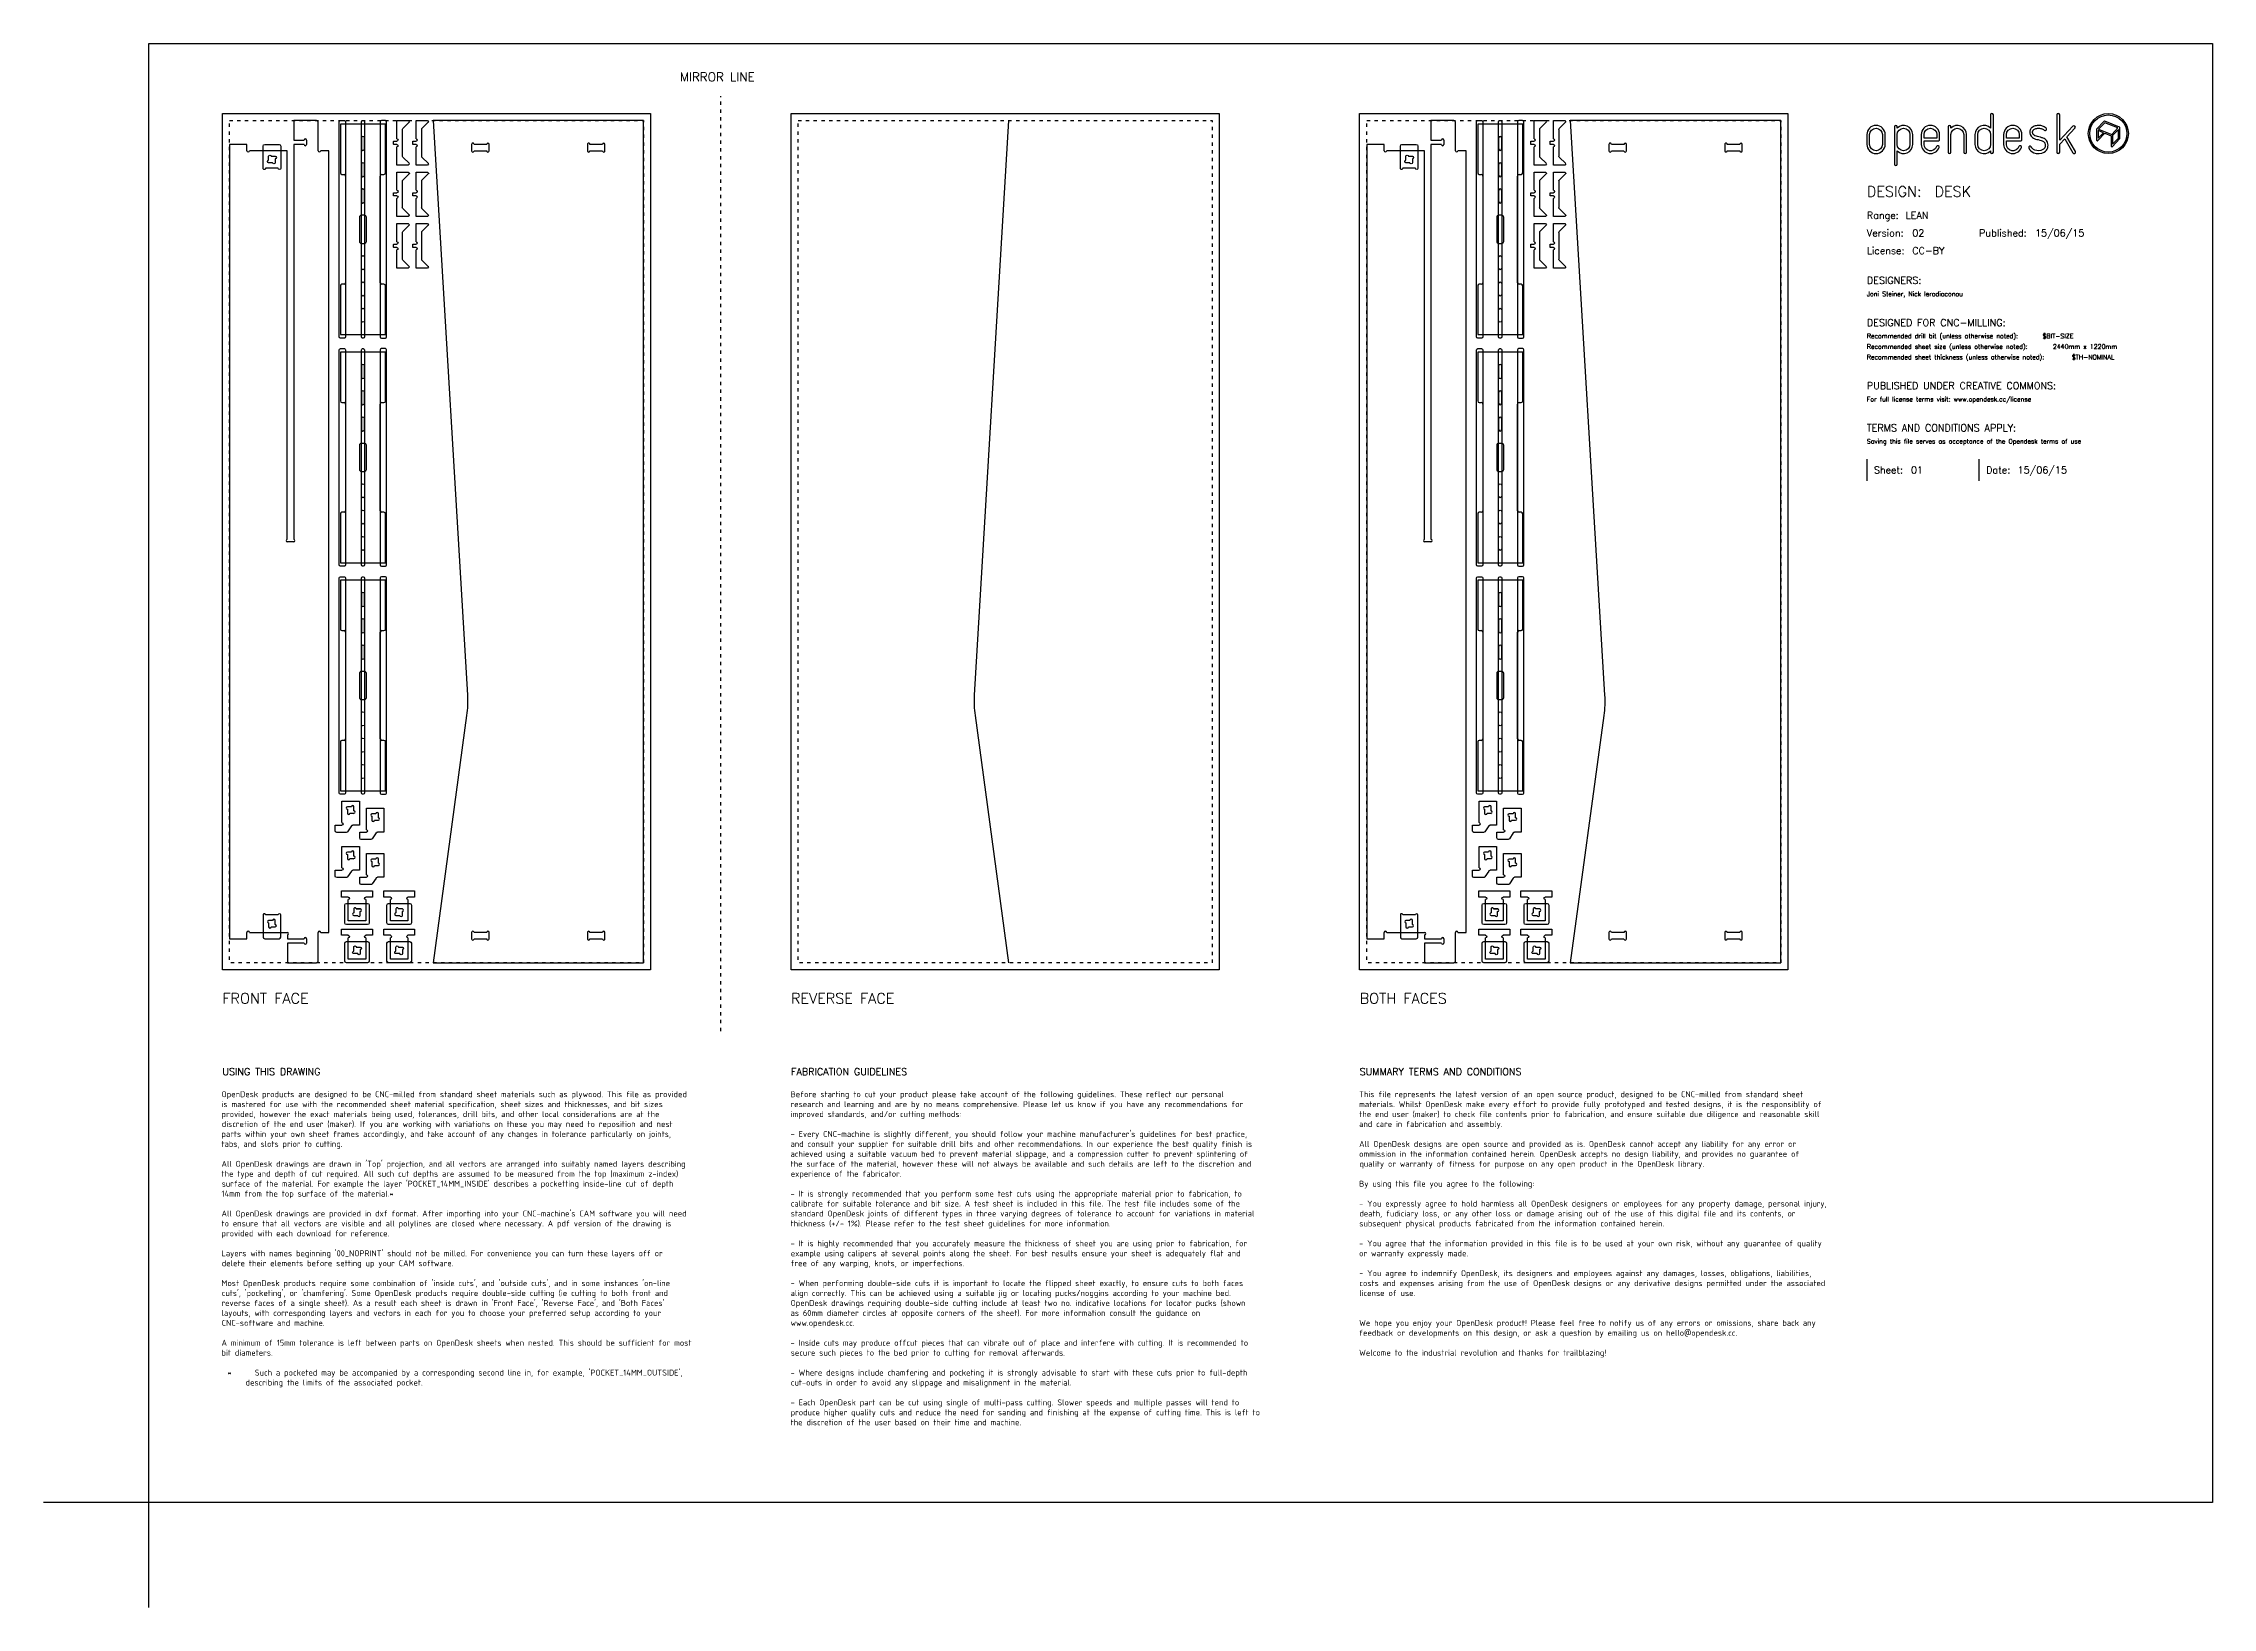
# Model space of a CAD drawing. Extents: x -300 to 5880, y -300 to 4158.
import ezdxf
from ezdxf.enums import TextEntityAlignment as Align

# ---------------------------------------------------------------- set-up
doc = ezdxf.new("R2010")
doc.units = 0
doc.linetypes.add('DGN_STYLE_5', pattern=[22.17944, 9.505474, -12.673965])
for name, color, linetype in [('00-NOPRINT_TEXT', 7, 'CONTINUOUS'), ('00_NOPRINT_TOLERANCE', 7, 'DGN_STYLE_5'), ('BOARD_18MM-NOMINAL', 3, 'CONTINUOUS'), ('REV-FILLET-ONLINE_03MM', 216, 'CONTINUOUS'), ('TOP-CUT-INSIDE_18MM', 1, 'CONTINUOUS'), ('TOP-CUT-OUTSIDE_18MM', 220, 'CONTINUOUS'), ('TOP-FILLET-ONLINE_03MM', 220, 'CONTINUOUS'), ('TOP-POCKET-INSIDE_09MM', 60, 'CONTINUOUS'), ('TOP-POCKET-INSIDE_14MM', 190, 'CONTINUOUS')]:
    doc.layers.add(name, color=color, linetype=linetype)
doc.styles.add('OD-ISOCP-17', font='isocp.shx', dxfattribs={"height": 17})
doc.styles.add('OD-SIMPLEX-13', font='simplex.shx', dxfattribs={"height": 13})
doc.styles.add('OD-SIMPLEX-20', font='simplex.shx', dxfattribs={"height": 20})
doc.styles.add('OD-SIMPLEX-25', font='simplex.shx', dxfattribs={"height": 25})
doc.styles.add('OD-SIMPLEX-30', font='simplex.shx', dxfattribs={"height": 30})

# ---------------------------------------------------------------- blocks, each defined once
blk = doc.blocks.new('*U1')
at = {"layer": 'TOP-CUT-INSIDE_18MM'}
for p, q in [((920, 3870.2), (920, 3851.8)), ((963, 3870.1), (927, 3870.1)), ((927, 3851.9), (963, 3851.9)), ((963, 3870.2), (963, 3870.1)), ((970, 3851.8), (970, 3870.2))]:
    blk.add_line(p, q, dxfattribs=at)
for centre, start, end in [((923.5, 3870.2), 358.36274, 180), ((923.5, 3851.8), 180, 1.63703), ((966.5, 3870.2), 0, 180), ((966.5, 3851.8), 178.36297, 360)]:
    blk.add_arc(centre, 3.5, start, end, dxfattribs=at)
blk = doc.blocks.new('*U2')
at = {"layer": 'TOP-POCKET-INSIDE_09MM', "extrusion": (0, 0, -1)}
for p, q in [((678.6, 1651.6), (678.6, 1702.1)), ((683.3, 1706.9), (743.8, 1706.9)), ((748.6, 1702.1), (748.6, 1651.6)), ((743.8, 1646.9), (683.3, 1646.9))]:
    blk.add_line(p, q, dxfattribs=at)
for centre, start, end in [((-683.3, 1702.1), 0, 90), ((-743.8, 1702.1), 90, 180), ((-683.3, 1651.6), 270, 0), ((-743.8, 1651.6), 180, 270)]:
    blk.add_arc(centre, 4.76, start, end, dxfattribs=at)
blk = doc.blocks.new('*U3')
at = {"layer": 'TOP-POCKET-INSIDE_09MM', "extrusion": (0, 0, -1)}
for p, q in [((678.6, 1542.8), (678.6, 1593.2)), ((683.3, 1598), (743.8, 1598)), ((748.6, 1593.2), (748.6, 1542.8)), ((743.8, 1538), (683.3, 1538))]:
    blk.add_line(p, q, dxfattribs=at)
for centre, start, end in [((-683.3, 1593.2), 0, 90), ((-743.8, 1593.2), 90, 180), ((-683.3, 1542.8), 270, 0), ((-743.8, 1542.8), 180, 270)]:
    blk.add_arc(centre, 4.76, start, end, dxfattribs=at)
blk = doc.blocks.new('*U4')
at = {"layer": 'TOP-POCKET-INSIDE_09MM', "extrusion": (0, 0, -1)}
for p, q in [((558.6, 1651.6), (558.6, 1702.1)), ((563.3, 1706.9), (623.8, 1706.9)), ((628.6, 1702.1), (628.6, 1651.6)), ((623.8, 1646.9), (563.3, 1646.9))]:
    blk.add_line(p, q, dxfattribs=at)
for centre, start, end in [((-563.3, 1702.1), 0, 90), ((-623.8, 1702.1), 90, 180), ((-563.3, 1651.6), 270, 0), ((-623.8, 1651.6), 180, 270)]:
    blk.add_arc(centre, 4.76, start, end, dxfattribs=at)
blk = doc.blocks.new('*U5')
at = {"layer": 'TOP-POCKET-INSIDE_09MM', "extrusion": (0, 0, -1)}
for p, q in [((558.6, 1542.8), (558.6, 1593.2)), ((563.3, 1598), (623.8, 1598)), ((628.6, 1593.2), (628.6, 1542.8)), ((623.8, 1538), (563.3, 1538))]:
    blk.add_line(p, q, dxfattribs=at)
for centre, start, end in [((-563.3, 1593.2), 0, 90), ((-623.8, 1593.2), 90, 180), ((-563.3, 1542.8), 270, 0), ((-623.8, 1542.8), 180, 270)]:
    blk.add_arc(centre, 4.76, start, end, dxfattribs=at)
blk = doc.blocks.new('*U6')
at = {"layer": 'TOP-CUT-OUTSIDE_18MM', "extrusion": (0, 0, -1)}
for p, q in [((706.8, 3886.1), (706.8, 3938)), ((706.8, 3938), (739.1, 3938)), ((722.6, 3912.6), (722.6, 3836.6)), ((742.6, 3934), (723.6, 3915.1)), ((739.5, 3937.9), (742.6, 3934.7)), ((697.8, 3870.6), (697.8, 3878.6)), ((698.3, 3879.1), (706.8, 3879.1)), ((706.8, 3870.1), (698.3, 3870.1)), ((706.8, 3811.2), (706.8, 3863.1)), ((723.6, 3834.1), (742.6, 3815.2)), ((739.1, 3811.2), (706.8, 3811.2)), ((742.6, 3814.5), (739.5, 3811.3))]:
    blk.add_line(p, q, dxfattribs=at)
for centre, radius, start, end in [((-726.1, 3912.6), 3.5, 0, 45.00301), ((-739.1, 3937.5), 0.5, 90, 135), ((-742.2, 3934.4), 0.5, 135, 225.00301), ((-698.3, 3878.6), 0.5, 0, 90), ((-698.3, 3870.6), 0.5, 270, 0), ((-706.8, 3882.6), 3.5, 90, 270), ((-706.8, 3866.6), 3.5, 90, 270), ((-726.1, 3836.6), 3.5, 315, 0), ((-739.1, 3811.7), 0.5, 225, 270), ((-742.2, 3814.8), 0.5, 135, 225)]:
    blk.add_arc(centre, radius, start, end, dxfattribs=at)
blk = doc.blocks.new('*U7')
at = {"layer": 'TOP-POCKET-INSIDE_14MM', "extrusion": (0, 0, -1)}
for p, q in [((543, 2671.5), (543, 3284.5)), ((546.5, 3288), (557.5, 3288)), ((561, 3284.5), (561, 2671.5)), ((557.5, 2668), (546.5, 2668))]:
    blk.add_line(p, q, dxfattribs=at)
for centre, start, end in [((-546.5, 3284.5), 360, 90), ((-557.5, 3284.5), 90, 180), ((-546.5, 2671.5), 270, 360), ((-557.5, 2671.5), 180, 270)]:
    blk.add_arc(centre, 3.5, start, end, dxfattribs=at)
blk = doc.blocks.new('*U8')
at = {"layer": 'TOP-POCKET-INSIDE_14MM'}
for p, q in [((659.8, 3284.5), (659.8, 2671.5)), ((674.3, 3288), (663.3, 3288)), ((677.8, 2671.5), (677.8, 3284.5)), ((663.3, 2668), (674.3, 2668))]:
    blk.add_line(p, q, dxfattribs=at)
for centre, start, end in [((663.3, 3284.5), 90, 180), ((674.3, 3284.5), 0, 90), ((663.3, 2671.5), 180, 270), ((674.3, 2671.5), 270, 0)]:
    blk.add_arc(centre, 3.5, start, end, dxfattribs=at)
blk = doc.blocks.new('*U9')
at = {"layer": 'TOP-CUT-OUTSIDE_18MM'}
for p, q in [((674.6, 3278), (546.2, 3278)), ((546.2, 3278), (546.2, 3139)), ((674.6, 3139), (674.6, 3278)), ((550.7, 3134.5), (556.5, 3134.5)), ((561, 3130), (561, 2826)), ((659.8, 2826), (659.8, 3130)), ((664.3, 3134.5), (670.1, 3134.5)), ((546.2, 2817), (546.2, 2678)), ((556.5, 2821.5), (550.7, 2821.5)), ((670.1, 2821.5), (664.3, 2821.5)), ((674.6, 2678), (674.6, 2817)), ((546.2, 2678), (674.6, 2678))]:
    blk.add_line(p, q, dxfattribs=at)
for centre, start, end in [((550.7, 3139), 180, 270), ((556.5, 3130), 360, 90), ((664.3, 3130), 90, 180), ((670.1, 3139), 270, 360), ((550.7, 2817), 90, 180), ((556.5, 2826), 270, 360), ((664.3, 2826), 180, 270), ((670.1, 2817), 360, 90)]:
    blk.add_arc(centre, 4.5, start, end, dxfattribs=at)
blk = doc.blocks.new('*U10')
at = {"layer": 'TOP-CUT-OUTSIDE_18MM', "extrusion": (0, 0, -1)}
for p, q in [((706.8, 3739.3), (706.8, 3791.2)), ((706.8, 3791.2), (739.1, 3791.2)), ((742.6, 3787.2), (723.6, 3768.3)), ((739.5, 3791.1), (742.6, 3787.9)), ((697.8, 3723.8), (697.8, 3731.8)), ((698.3, 3732.3), (706.8, 3732.3)), ((706.8, 3723.3), (698.3, 3723.3)), ((706.8, 3664.4), (706.8, 3716.3)), ((722.6, 3765.8), (722.6, 3689.8)), ((739.1, 3664.4), (706.8, 3664.4)), ((723.6, 3687.3), (742.6, 3668.4)), ((742.6, 3667.7), (739.5, 3664.5))]:
    blk.add_line(p, q, dxfattribs=at)
for centre, radius, start, end in [((-739.1, 3790.7), 0.5, 90, 135), ((-742.2, 3787.6), 0.5, 135, 225.00301), ((-698.3, 3731.8), 0.5, 0, 90), ((-698.3, 3723.8), 0.5, 270, 0), ((-706.8, 3735.8), 3.5, 90, 270), ((-706.8, 3719.8), 3.5, 90, 270), ((-726.1, 3765.8), 3.5, 0, 45.00301), ((-726.1, 3689.8), 3.5, 315, 0), ((-739.1, 3664.9), 0.5, 225, 270), ((-742.2, 3668), 0.5, 135, 225)]:
    blk.add_arc(centre, radius, start, end, dxfattribs=at)
blk = doc.blocks.new('*U11')
at = {"layer": 'TOP-CUT-OUTSIDE_18MM', "extrusion": (0, 0, -1)}
for p, q in [((697.8, 3577), (697.8, 3585)), ((698.3, 3585.5), (706.8, 3585.5)), ((706.8, 3592.5), (706.8, 3644.4)), ((706.8, 3644.4), (739.1, 3644.4)), ((722.6, 3619), (722.6, 3543)), ((742.6, 3640.4), (723.6, 3621.5)), ((739.5, 3644.2), (742.6, 3641.1)), ((706.8, 3576.5), (698.3, 3576.5)), ((706.8, 3517.6), (706.8, 3569.5)), ((723.6, 3540.5), (742.6, 3521.6)), ((739.1, 3517.6), (706.8, 3517.6)), ((742.6, 3520.8), (739.5, 3517.7))]:
    blk.add_line(p, q, dxfattribs=at)
for centre, radius, start, end in [((-698.3, 3585), 0.5, 0, 90), ((-706.8, 3589), 3.5, 90, 270), ((-726.1, 3619), 3.5, 0, 45.00301), ((-739.1, 3643.9), 0.5, 90, 135), ((-742.2, 3640.8), 0.5, 135, 225.00301), ((-698.3, 3577), 0.5, 270, 0), ((-706.8, 3573), 3.5, 90, 270), ((-726.1, 3543), 3.5, 315, 0), ((-739.1, 3518.1), 0.5, 225, 270), ((-742.2, 3521.2), 0.5, 135, 225)]:
    blk.add_arc(centre, radius, start, end, dxfattribs=at)
blk = doc.blocks.new('*U12')
at = {"layer": 'TOP-POCKET-INSIDE_14MM', "extrusion": (0, 0, -1)}
for p, q in [((543, 2021.5), (543, 2634.5)), ((546.5, 2638), (557.5, 2638)), ((561, 2634.5), (561, 2021.5)), ((557.5, 2018), (546.5, 2018))]:
    blk.add_line(p, q, dxfattribs=at)
for centre, start, end in [((-546.5, 2634.5), 360, 90), ((-557.5, 2634.5), 90, 180), ((-546.5, 2021.5), 270, 360), ((-557.5, 2021.5), 180, 270)]:
    blk.add_arc(centre, 3.5, start, end, dxfattribs=at)
blk = doc.blocks.new('*U13')
at = {"layer": 'TOP-POCKET-INSIDE_14MM'}
for p, q in [((659.8, 2634.5), (659.8, 2021.5)), ((674.3, 2638), (663.3, 2638)), ((677.8, 2021.5), (677.8, 2634.5)), ((663.3, 2018), (674.3, 2018))]:
    blk.add_line(p, q, dxfattribs=at)
for centre, start, end in [((663.3, 2634.5), 90, 180), ((674.3, 2634.5), 0, 90), ((663.3, 2021.5), 180, 270), ((674.3, 2021.5), 270, 0)]:
    blk.add_arc(centre, 3.5, start, end, dxfattribs=at)
blk = doc.blocks.new('*U14')
at = {"layer": 'TOP-CUT-OUTSIDE_18MM'}
for p, q in [((674.6, 2628), (546.2, 2628)), ((546.2, 2628), (546.2, 2489)), ((674.6, 2489), (674.6, 2628)), ((550.7, 2484.5), (556.5, 2484.5)), ((561, 2480), (561, 2176)), ((659.8, 2176), (659.8, 2480)), ((664.3, 2484.5), (670.1, 2484.5)), ((546.2, 2167), (546.2, 2028)), ((556.5, 2171.5), (550.7, 2171.5)), ((670.1, 2171.5), (664.3, 2171.5)), ((674.6, 2028), (674.6, 2167)), ((546.2, 2028), (674.6, 2028))]:
    blk.add_line(p, q, dxfattribs=at)
for centre, start, end in [((550.7, 2489), 180, 270), ((556.5, 2480), 360, 90), ((664.3, 2480), 90, 180), ((670.1, 2489), 270, 360), ((550.7, 2167), 90, 180), ((556.5, 2176), 270, 360), ((664.3, 2176), 180, 270), ((670.1, 2167), 360, 90)]:
    blk.add_arc(centre, 4.5, start, end, dxfattribs=at)
blk = doc.blocks.new('*U15')
at = {"layer": 'TOP-CUT-OUTSIDE_18MM', "extrusion": (0, 0, -1)}
for p, q in [((669.6, 1634), (757.6, 1634)), ((669.6, 1616), (669.6, 1634)), ((688.6, 1616), (669.6, 1616)), ((688.6, 1548), (688.6, 1609)), ((757.6, 1616), (738.6, 1616)), ((738.6, 1609), (738.6, 1548)), ((757.6, 1634), (757.6, 1616)), ((738.6, 1548), (688.6, 1548))]:
    blk.add_line(p, q, dxfattribs=at)
for centre, start, end in [((-688.6, 1612.5), 90, 270), ((-738.6, 1612.5), 270, 90)]:
    blk.add_arc(centre, 3.5, start, end, dxfattribs=at)
blk = doc.blocks.new('*U16')
at = {"layer": 'TOP-CUT-OUTSIDE_18MM', "extrusion": (0, 0, -1)}
for p, q in [((669.6, 1742.9), (757.6, 1742.9)), ((669.6, 1724.9), (669.6, 1742.9)), ((757.6, 1742.9), (757.6, 1724.9)), ((688.6, 1724.9), (669.6, 1724.9)), ((688.6, 1656.9), (688.6, 1717.9)), ((757.6, 1724.9), (738.6, 1724.9)), ((738.6, 1717.9), (738.6, 1656.9)), ((738.6, 1656.9), (688.6, 1656.9))]:
    blk.add_line(p, q, dxfattribs=at)
for centre, start, end in [((-688.6, 1721.4), 90, 270), ((-738.6, 1721.4), 270, 90)]:
    blk.add_arc(centre, 3.5, start, end, dxfattribs=at)
blk = doc.blocks.new('*U17')
at = {"layer": 'TOP-CUT-OUTSIDE_18MM', "extrusion": (0, 0, -1)}
for p, q in [((549.6, 1742.9), (637.6, 1742.9)), ((549.6, 1724.9), (549.6, 1742.9)), ((637.6, 1742.9), (637.6, 1724.9)), ((568.6, 1724.9), (549.6, 1724.9)), ((568.6, 1656.9), (568.6, 1717.9)), ((637.6, 1724.9), (618.6, 1724.9)), ((618.6, 1717.9), (618.6, 1656.9)), ((618.6, 1656.9), (568.6, 1656.9))]:
    blk.add_line(p, q, dxfattribs=at)
for centre, start, end in [((-568.6, 1721.4), 90, 270), ((-618.6, 1721.4), 270, 90)]:
    blk.add_arc(centre, 3.5, start, end, dxfattribs=at)
blk = doc.blocks.new('*U18')
at = {"layer": 'TOP-CUT-OUTSIDE_18MM', "extrusion": (0, 0, -1)}
for p, q in [((549.6, 1634), (637.6, 1634)), ((549.6, 1616), (549.6, 1634)), ((568.6, 1616), (549.6, 1616)), ((568.6, 1548), (568.6, 1609)), ((637.6, 1616), (618.6, 1616)), ((618.6, 1609), (618.6, 1548)), ((637.6, 1634), (637.6, 1616)), ((618.6, 1548), (568.6, 1548))]:
    blk.add_line(p, q, dxfattribs=at)
for centre, start, end in [((-568.6, 1612.5), 90, 270), ((-618.6, 1612.5), 270, 90)]:
    blk.add_arc(centre, 3.5, start, end, dxfattribs=at)
blk = doc.blocks.new('*U19')
at = {"layer": 'TOP-CUT-INSIDE_18MM'}
for p, q in [((353.2, 1658.2), (341.8, 1658.2)), ((341.8, 1651.2), (341.8, 1639.8)), ((348.8, 1639.8), (360.2, 1639.8)), ((360.2, 1646.8), (360.2, 1658.2))]:
    blk.add_line(p, q, dxfattribs=at)
for centre, start, end in [((341.8, 1654.7), 90.00018, 269.99999), ((345.3, 1639.8), 180, 180.00002), ((345.3, 1639.8), 180, 359.99999), ((356.7, 1658.2), 0.00017, 179.99987), ((360.2, 1643.3), 270, 89.99987)]:
    blk.add_arc(centre, 3.5, start, end, dxfattribs=at)
blk = doc.blocks.new('*U20')
at = {"layer": 'TOP-POCKET-INSIDE_09MM', "extrusion": (0, 0, -1)}
for p, q in [((325.9, 3801.8), (325.9, 3865.2)), ((330.6, 3869.9), (371.4, 3869.9)), ((376.1, 3865.2), (376.1, 3801.8)), ((369.1, 3801.9), (332.9, 3801.9)), ((369.1, 3801.8), (369.1, 3801.9))]:
    blk.add_line(p, q, dxfattribs=at)
for centre, radius, start, end in [((-330.6, 3865.2), 4.66, 0, 90), ((-371.4, 3865.2), 4.66, 90, 180), ((-329.4, 3801.8), 3.5, 178.36275, 0), ((-372.6, 3801.8), 3.5, 180, 0)]:
    blk.add_arc(centre, radius, start, end, dxfattribs=at)
blk = doc.blocks.new('*U21')
at = {"layer": 'TOP-POCKET-INSIDE_09MM'}
for p, q in [((325.9, 1674.2), (325.9, 1610.8)), ((369.1, 1674.1), (332.9, 1674.1)), ((369.1, 1674.2), (369.1, 1674.1)), ((376.1, 1610.8), (376.1, 1674.2)), ((330.6, 1606.1), (371.4, 1606.1))]:
    blk.add_line(p, q, dxfattribs=at)
for centre, radius, start, end in [((329.4, 1674.2), 3.5, 358.36275, 180), ((372.6, 1674.2), 3.5, 0, 180), ((330.6, 1610.8), 4.66, 180, 270), ((371.4, 1610.8), 4.66, 270, 0)]:
    blk.add_arc(centre, radius, start, end, dxfattribs=at)
blk = doc.blocks.new('*U22')
at = {"layer": 'TOP-CUT-OUTSIDE_18MM'}
for p, q in [((478.5, 3938), (413.1, 3938)), ((413.1, 3938), (413.1, 3882.1)), ((483, 3852), (483, 3933.5)), ((280, 3870), (230, 3870)), ((230, 3870), (230, 1606)), ((280, 3852), (280, 3870)), ((394.9, 3852), (287, 3852)), ((394.9, 2744.6), (394.9, 3852)), ((413.1, 3882.1), (443, 3882.1)), ((443, 3869.9), (413.1, 3869.9)), ((413.1, 3869.9), (413.1, 2744.6)), ((450, 3882.1), (450, 3869.9)), ((513, 3852), (490, 3852)), ((513, 1624), (513, 3852)), ((413.1, 2737.6), (394.9, 2737.6)), ((280, 1606), (280, 1624)), ((287, 1624), (395, 1624)), ((395, 1617), (395, 1606.1)), ((483, 1542.5), (483, 1624)), ((490, 1624), (513, 1624)), ((230, 1606), (280, 1606)), ((395, 1606.1), (443, 1606.1)), ((443, 1593.9), (395, 1593.9)), ((395, 1593.9), (395, 1538)), ((450, 1606.1), (450, 1593.9)), ((395, 1538), (478.5, 1538))]:
    blk.add_line(p, q, dxfattribs=at)
for centre, radius, start, end in [((478.5, 3933.5), 4.5, 360, 90), ((283.5, 3852), 3.5, 180, 0), ((446.5, 3882.1), 3.5, 0, 180), ((446.5, 3869.9), 3.5, 180, 0), ((486.5, 3852), 3.5, 180, 0), ((394.9, 2741.1), 3.5, 90, 270), ((413.1, 2741.1), 3.5, 270, 90), ((283.5, 1624), 3.5, 0, 180), ((395, 1620.5), 3.5, 270, 90), ((446.5, 1606.1), 3.5, 0, 180), ((486.5, 1624), 3.5, 0, 180), ((446.5, 1593.9), 3.5, 180, 0), ((478.5, 1542.5), 4.5, 270, 0)]:
    blk.add_arc(centre, radius, start, end, dxfattribs=at)
blk = doc.blocks.new('*U23')
at = {"layer": 'TOP-CUT-INSIDE_18MM', "extrusion": (0, 0, -1)}
for p, q in [((341.8, 3824.8), (341.8, 3836.2)), ((348.8, 3836.2), (360.2, 3836.2)), ((353.2, 3817.8), (341.8, 3817.8)), ((360.2, 3829.2), (360.2, 3817.8))]:
    blk.add_line(p, q, dxfattribs=at)
for centre, start, end in [((-345.3, 3836.2), 0.00017, 179.99987), ((-360.2, 3832.7), 90.00018, 270), ((-341.8, 3821.3), 270.00001, 89.99985), ((-356.7, 3817.8), 180.00002, 359.99998)]:
    blk.add_arc(centre, 3.5, start, end, dxfattribs=at)
blk = doc.blocks.new('*U24')
at = {"layer": 'TOP-CUT-INSIDE_18MM'}
for p, q in [((920, 1624.2), (920, 1605.8)), ((963, 1624.1), (927, 1624.1)), ((963, 1624.2), (963, 1624.1)), ((970, 1605.8), (970, 1624.2)), ((927, 1605.9), (963, 1605.9))]:
    blk.add_line(p, q, dxfattribs=at)
for centre, start, end in [((923.5, 1624.2), 358.36274, 180), ((966.5, 1624.2), 0, 180), ((923.5, 1605.8), 180, 1.63703), ((966.5, 1605.8), 178.36297, 360)]:
    blk.add_arc(centre, 3.5, start, end, dxfattribs=at)
blk = doc.blocks.new('*U25')
at = {"layer": 'TOP-CUT-INSIDE_18MM'}
for p, q in [((1250, 1624.2), (1250, 1605.8)), ((1293, 1624.1), (1257, 1624.1)), ((1293, 1624.2), (1293, 1624.1)), ((1300, 1605.8), (1300, 1624.2)), ((1257, 1605.9), (1293, 1605.9))]:
    blk.add_line(p, q, dxfattribs=at)
for centre, start, end in [((1253.5, 1624.2), 358.36274, 180), ((1296.5, 1624.2), 0, 180), ((1253.5, 1605.8), 180, 1.63703), ((1296.5, 1605.8), 178.36297, 360)]:
    blk.add_arc(centre, 3.5, start, end, dxfattribs=at)
blk = doc.blocks.new('*U26')
at = {"layer": 'TOP-CUT-INSIDE_18MM'}
for p, q in [((1250, 3870.2), (1250, 3851.8)), ((1293, 3870.1), (1257, 3870.1)), ((1257, 3851.9), (1293, 3851.9)), ((1293, 3870.2), (1293, 3870.1)), ((1300, 3851.8), (1300, 3870.2))]:
    blk.add_line(p, q, dxfattribs=at)
for centre, start, end in [((1253.5, 3870.2), 358.36274, 180), ((1253.5, 3851.8), 180, 1.63703), ((1296.5, 3870.2), 0, 180), ((1296.5, 3851.8), 178.36297, 360)]:
    blk.add_arc(centre, 3.5, start, end, dxfattribs=at)
blk = doc.blocks.new('*U27')
at = {"layer": 'TOP-CUT-INSIDE_18MM'}
for p, q in [((647.4, 1962.2), (636, 1962.2)), ((636, 1955.2), (636, 1943.8)), ((643, 1943.8), (654.4, 1943.8)), ((654.4, 1950.8), (654.4, 1962.2))]:
    blk.add_line(p, q, dxfattribs=at)
for centre, start, end in [((636, 1958.7), 90, 269.99999), ((639.5, 1943.8), 180.00002, 359.99949), ((650.9, 1962.2), 0.00009, 180), ((654.4, 1947.3), 270.00016, 90)]:
    blk.add_arc(centre, 3.5, start, end, dxfattribs=at)
blk = doc.blocks.new('*U28')
at = {"layer": 'TOP-CUT-OUTSIDE_18MM', "extrusion": (0, 0, -1)}
for p, q in [((620.2, 1917.1), (620.2, 1978)), ((620.2, 1978), (670.2, 1978)), ((670.2, 1978), (670.2, 1910.1)), ((601.2, 1893.7), (601.2, 1910.1)), ((601.2, 1910.1), (620.2, 1910.1)), ((633, 1889.2), (605.7, 1889.2)), ((647.7, 1908), (636.8, 1891.2)), ((670.2, 1910.1), (651.5, 1910.1))]:
    blk.add_line(p, q, dxfattribs=at)
for centre, radius, start, end in [((-620.2, 1913.6), 3.5, 90, 270), ((-605.7, 1893.7), 4.5, 270, 0), ((-633, 1893.7), 4.5, 213.106, 270), ((-651.5, 1905.6), 4.5, 33.106, 90)]:
    blk.add_arc(centre, radius, start, end, dxfattribs=at)
blk = doc.blocks.new('*U29')
at = {"layer": 'TOP-CUT-INSIDE_18MM'}
for p, q in [((577.4, 1982.2), (566, 1982.2)), ((584.4, 1970.8), (584.4, 1982.2)), ((566, 1975.2), (566, 1963.8)), ((573, 1963.8), (584.4, 1963.8))]:
    blk.add_line(p, q, dxfattribs=at)
for centre, start, end in [((566, 1978.7), 90, 269.99999), ((580.9, 1982.2), 0.00009, 180), ((569.5, 1963.8), 180.00002, 359.99949), ((584.4, 1967.3), 270.00016, 90)]:
    blk.add_arc(centre, 3.5, start, end, dxfattribs=at)
blk = doc.blocks.new('*U30')
at = {"layer": 'TOP-CUT-OUTSIDE_18MM', "extrusion": (0, 0, -1)}
for p, q in [((550.2, 1937.1), (550.2, 1998)), ((550.2, 1998), (600.2, 1998)), ((600.2, 1998), (600.2, 1930.1)), ((531.2, 1913.7), (531.2, 1930.1)), ((531.2, 1930.1), (550.2, 1930.1)), ((577.7, 1928), (566.8, 1911.2)), ((600.2, 1930.1), (581.5, 1930.1)), ((563, 1909.2), (535.7, 1909.2))]:
    blk.add_line(p, q, dxfattribs=at)
for centre, radius, start, end in [((-550.2, 1933.6), 3.5, 90, 270), ((-581.5, 1925.6), 4.5, 33.106, 90), ((-535.7, 1913.7), 4.5, 270, 0), ((-563, 1913.7), 4.5, 213.106, 270)]:
    blk.add_arc(centre, radius, start, end, dxfattribs=at)
blk = doc.blocks.new('*U31')
at = {"layer": 'TOP-CUT-INSIDE_18MM'}
for p, q in [((647.4, 1833.4), (636, 1833.4)), ((636, 1826.4), (636, 1815)), ((643, 1815), (654.4, 1815)), ((654.4, 1822), (654.4, 1833.4))]:
    blk.add_line(p, q, dxfattribs=at)
for centre, start, end in [((636, 1829.9), 90, 269.99999), ((639.5, 1815), 180.00002, 359.99949), ((650.9, 1833.4), 0.00009, 180), ((654.4, 1818.5), 270.00016, 90)]:
    blk.add_arc(centre, 3.5, start, end, dxfattribs=at)
blk = doc.blocks.new('*U32')
at = {"layer": 'TOP-CUT-OUTSIDE_18MM', "extrusion": (0, 0, -1)}
for p, q in [((620.2, 1788.3), (620.2, 1849.2)), ((620.2, 1849.2), (670.2, 1849.2)), ((670.2, 1849.2), (670.2, 1781.3)), ((601.2, 1764.9), (601.2, 1781.3)), ((601.2, 1781.3), (620.2, 1781.3)), ((633, 1760.4), (605.7, 1760.4)), ((647.7, 1779.2), (636.8, 1762.4)), ((670.2, 1781.3), (651.5, 1781.3))]:
    blk.add_line(p, q, dxfattribs=at)
for centre, radius, start, end in [((-605.7, 1764.9), 4.5, 270, 0), ((-620.2, 1784.8), 3.5, 90, 270), ((-633, 1764.9), 4.5, 213.106, 270), ((-651.5, 1776.8), 4.5, 33.106, 90)]:
    blk.add_arc(centre, radius, start, end, dxfattribs=at)
blk = doc.blocks.new('*U33')
at = {"layer": 'TOP-CUT-INSIDE_18MM'}
for p, q in [((577.4, 1853.4), (566, 1853.4)), ((566, 1846.4), (566, 1835)), ((573, 1835), (584.4, 1835)), ((584.4, 1842), (584.4, 1853.4))]:
    blk.add_line(p, q, dxfattribs=at)
for centre, start, end in [((580.9, 1853.4), 0.00009, 180), ((566, 1849.9), 90, 269.99999), ((569.5, 1835), 180.00002, 359.99949), ((584.4, 1838.5), 270.00016, 90)]:
    blk.add_arc(centre, 3.5, start, end, dxfattribs=at)
blk = doc.blocks.new('*U34')
at = {"layer": 'TOP-CUT-OUTSIDE_18MM', "extrusion": (0, 0, -1)}
for p, q in [((550.2, 1808.3), (550.2, 1869.2)), ((550.2, 1869.2), (600.2, 1869.2)), ((600.2, 1869.2), (600.2, 1801.3)), ((531.2, 1784.9), (531.2, 1801.3)), ((531.2, 1801.3), (550.2, 1801.3)), ((577.7, 1799.2), (566.8, 1782.4)), ((600.2, 1801.3), (581.5, 1801.3)), ((563, 1780.4), (535.7, 1780.4))]:
    blk.add_line(p, q, dxfattribs=at)
for centre, radius, start, end in [((-550.2, 1804.8), 3.5, 90, 270), ((-581.5, 1796.8), 4.5, 33.106, 90), ((-535.7, 1784.9), 4.5, 270, 0), ((-563, 1784.9), 4.5, 213.106, 270)]:
    blk.add_arc(centre, radius, start, end, dxfattribs=at)
blk = doc.blocks.new('*U35')
at = {"layer": 'TOP-CUT-OUTSIDE_18MM', "extrusion": (0, 0, -1)}
for p, q in [((761.8, 3886.1), (761.8, 3938)), ((761.8, 3938), (794.1, 3938)), ((777.6, 3912.6), (777.6, 3836.6)), ((797.6, 3934), (778.6, 3915.1)), ((794.5, 3937.9), (797.6, 3934.7)), ((752.8, 3870.6), (752.8, 3878.6)), ((753.3, 3879.1), (761.8, 3879.1)), ((761.8, 3870.1), (753.3, 3870.1)), ((761.8, 3811.2), (761.8, 3863.1)), ((778.6, 3834.1), (797.6, 3815.2)), ((794.1, 3811.2), (761.8, 3811.2)), ((797.6, 3814.5), (794.5, 3811.3))]:
    blk.add_line(p, q, dxfattribs=at)
for centre, radius, start, end in [((-781.1, 3912.6), 3.5, 0, 45.00301), ((-794.1, 3937.5), 0.5, 90, 135), ((-797.2, 3934.4), 0.5, 135, 225.00301), ((-753.3, 3878.6), 0.5, 0, 90), ((-753.3, 3870.6), 0.5, 270, 0), ((-761.8, 3882.6), 3.5, 90, 270), ((-761.8, 3866.6), 3.5, 90, 270), ((-781.1, 3836.6), 3.5, 315, 0), ((-794.1, 3811.7), 0.5, 225, 270), ((-797.2, 3814.8), 0.5, 135, 225)]:
    blk.add_arc(centre, radius, start, end, dxfattribs=at)
blk = doc.blocks.new('*U36')
at = {"layer": 'TOP-CUT-OUTSIDE_18MM', "extrusion": (0, 0, -1)}
for p, q in [((761.8, 3739.3), (761.8, 3791.2)), ((761.8, 3791.2), (794.1, 3791.2)), ((797.6, 3787.2), (778.6, 3768.3)), ((794.5, 3791.1), (797.6, 3787.9)), ((752.8, 3723.8), (752.8, 3731.8)), ((753.3, 3732.3), (761.8, 3732.3)), ((761.8, 3723.3), (753.3, 3723.3)), ((761.8, 3664.4), (761.8, 3716.3)), ((777.6, 3765.8), (777.6, 3689.8)), ((794.1, 3664.4), (761.8, 3664.4)), ((778.6, 3687.3), (797.6, 3668.4)), ((797.6, 3667.7), (794.5, 3664.5))]:
    blk.add_line(p, q, dxfattribs=at)
for centre, radius, start, end in [((-794.1, 3790.7), 0.5, 90, 135), ((-797.2, 3787.6), 0.5, 135, 225.00301), ((-753.3, 3731.8), 0.5, 0, 90), ((-753.3, 3723.8), 0.5, 270, 0), ((-761.8, 3735.8), 3.5, 90, 270), ((-761.8, 3719.8), 3.5, 90, 270), ((-781.1, 3765.8), 3.5, 0, 45.00301), ((-781.1, 3689.8), 3.5, 315, 0), ((-794.1, 3664.9), 0.5, 225, 270), ((-797.2, 3668), 0.5, 135, 225)]:
    blk.add_arc(centre, radius, start, end, dxfattribs=at)
blk = doc.blocks.new('*U37')
at = {"layer": 'TOP-CUT-OUTSIDE_18MM', "extrusion": (0, 0, -1)}
for p, q in [((752.8, 3577), (752.8, 3585)), ((753.3, 3585.5), (761.8, 3585.5)), ((761.8, 3592.5), (761.8, 3644.4)), ((761.8, 3644.4), (794.1, 3644.4)), ((777.6, 3619), (777.6, 3543)), ((797.6, 3640.4), (778.6, 3621.5)), ((794.5, 3644.2), (797.6, 3641.1)), ((761.8, 3576.5), (753.3, 3576.5)), ((761.8, 3517.6), (761.8, 3569.5)), ((778.6, 3540.5), (797.6, 3521.6)), ((794.1, 3517.6), (761.8, 3517.6)), ((797.6, 3520.8), (794.5, 3517.7))]:
    blk.add_line(p, q, dxfattribs=at)
for centre, radius, start, end in [((-753.3, 3585), 0.5, 0, 90), ((-761.8, 3589), 3.5, 90, 270), ((-781.1, 3619), 3.5, 0, 45.00301), ((-794.1, 3643.9), 0.5, 90, 135), ((-797.2, 3640.8), 0.5, 135, 225.00301), ((-753.3, 3577), 0.5, 270, 0), ((-761.8, 3573), 3.5, 90, 270), ((-781.1, 3543), 3.5, 315, 0), ((-794.1, 3518.1), 0.5, 225, 270), ((-797.2, 3521.2), 0.5, 135, 225)]:
    blk.add_arc(centre, radius, start, end, dxfattribs=at)
blk = doc.blocks.new('*U38')
at = {"layer": 'TOP-POCKET-INSIDE_14MM', "extrusion": (0, 0, -1)}
for p, q in [((543, 3321.5, 0), (543, 3934.5, 0)), ((546.5, 3938, 0), (557.5, 3938, 0)), ((561, 3934.5, 0), (561, 3321.5, 0)), ((557.5, 3318, 0), (546.5, 3318, 0))]:
    blk.add_line(p, q, dxfattribs=at)
for centre, start, end in [((-546.5, 3934.5, 0), 360, 90), ((-557.5, 3934.5, 0), 90, 180), ((-546.5, 3321.5, 0), 270, 360), ((-557.5, 3321.5, 0), 180, 270)]:
    blk.add_arc(centre, 3.5, start, end, dxfattribs=at)
blk = doc.blocks.new('*U39')
at = {"layer": 'TOP-POCKET-INSIDE_14MM'}
for p, q in [((659.8, 3934.5, 0), (659.8, 3321.5, 0)), ((674.3, 3938, 0), (663.3, 3938, 0)), ((677.8, 3321.5, 0), (677.8, 3934.5, 0)), ((663.3, 3318, 0), (674.3, 3318, 0))]:
    blk.add_line(p, q, dxfattribs=at)
for centre, start, end in [((663.3, 3934.5, 0), 90, 180), ((674.3, 3934.5, 0), 0, 90), ((663.3, 3321.5, 0), 180, 270), ((674.3, 3321.5, 0), 270, 0)]:
    blk.add_arc(centre, 3.5, start, end, dxfattribs=at)
blk = doc.blocks.new('*U40')
at = {"layer": 'TOP-CUT-OUTSIDE_18MM'}
for p, q in [((674.6, 3928, 0), (546.2, 3928, 0)), ((546.2, 3928, 0), (546.2, 3789, 0)), ((674.6, 3789, 0), (674.6, 3928, 0)), ((550.7, 3784.5, 0), (556.5, 3784.5, 0)), ((561, 3780, 0), (561, 3476, 0)), ((659.8, 3476, 0), (659.8, 3780, 0)), ((664.3, 3784.5, 0), (670.1, 3784.5, 0)), ((546.2, 3467, 0), (546.2, 3328, 0)), ((556.5, 3471.5, 0), (550.7, 3471.5, 0)), ((670.1, 3471.5, 0), (664.3, 3471.5, 0)), ((674.6, 3328, 0), (674.6, 3467, 0)), ((546.2, 3328, 0), (674.6, 3328, 0))]:
    blk.add_line(p, q, dxfattribs=at)
for centre, start, end in [((550.7, 3789, 0), 180, 270), ((556.5, 3780, 0), 360, 90), ((664.3, 3780, 0), 90, 180), ((670.1, 3789, 0), 270, 360), ((550.7, 3467, 0), 90, 180), ((556.5, 3476, 0), 270, 360), ((664.3, 3476, 0), 180, 270), ((670.1, 3467, 0), 360, 90)]:
    blk.add_arc(centre, 4.5, start, end, dxfattribs=at)
blk = doc.blocks.new('*U41')
at = {"layer": 'TOP-CUT-INSIDE_18MM'}
for p, q in [((600.5, 3662.6, 0), (600.5, 3593.4, 0)), ((614.9, 3668, 0), (605.9, 3668, 0)), ((620.3, 3593.4, 0), (620.3, 3662.6, 0)), ((605.9, 3588, 0), (614.9, 3588, 0))]:
    blk.add_line(p, q, dxfattribs=at)
for centre, start, end in [((605.9, 3662.6, 0), 90, 180), ((614.9, 3662.6, 0), 360, 90), ((605.9, 3593.4, 0), 180, 270), ((614.9, 3593.4, 0), 270, 360)]:
    blk.add_arc(centre, 5.4, start, end, dxfattribs=at)
blk = doc.blocks.new('*U42')
at = {"layer": 'TOP-POCKET-INSIDE_09MM', "extrusion": (0, 0, -1)}
for p, q in [((605.9, 3321.5, 0), (605.9, 3934.5, 0)), ((609.4, 3938, 0), (611.4, 3938, 0)), ((614.9, 3934.5, 0), (614.9, 3321.5, 0)), ((611.4, 3318, 0), (609.4, 3318, 0))]:
    blk.add_line(p, q, dxfattribs=at)
for centre, start, end in [((-609.4, 3934.5, 0), 360, 90), ((-611.4, 3934.5, 0), 90, 180), ((-609.4, 3321.5, 0), 270, 360), ((-611.4, 3321.5, 0), 180, 270)]:
    blk.add_arc(centre, 3.5, start, end, dxfattribs=at)
blk = doc.blocks.new('*U43')
at = {"layer": 'TOP-CUT-INSIDE_18MM'}
for p, q in [((600.5, 3662.6, 0), (600.5, 3593.4, 0)), ((614.9, 3668, 0), (605.9, 3668, 0)), ((620.3, 3593.4, 0), (620.3, 3662.6, 0)), ((605.9, 3588, 0), (614.9, 3588, 0))]:
    blk.add_line(p, q, dxfattribs=at)
for centre, start, end in [((605.9, 3662.6, 0), 90, 180), ((614.9, 3662.6, 0), 360, 90), ((605.9, 3593.4, 0), 180, 270), ((614.9, 3593.4, 0), 270, 360)]:
    blk.add_arc(centre, 5.4, start, end, dxfattribs=at)
blk = doc.blocks.new('*U44')
at = {"layer": 'TOP-CUT-INSIDE_18MM'}
for p, q in [((605.9, 3888.5, -0.1), (605.9, 3857.5, -0.1)), ((614.9, 3857.5, -0.1), (614.9, 3888.5, -0.1))]:
    blk.add_line(p, q, dxfattribs=at)
for centre, start, end in [((610.4, 3888.5, -0.1), 360, 180), ((610.4, 3857.5, -0.1), 180, 360)]:
    blk.add_arc(centre, 4.5, start, end, dxfattribs=at)
blk = doc.blocks.new('*U45')
at = {"layer": 'TOP-CUT-INSIDE_18MM'}
for p, q in [((605.9, 3813.5, -0.1), (605.9, 3782.5, -0.1)), ((614.9, 3782.5, -0.1), (614.9, 3813.5, -0.1))]:
    blk.add_line(p, q, dxfattribs=at)
for centre, start, end in [((610.4, 3813.5, -0.1), 360, 180), ((610.4, 3782.5, -0.1), 180, 360)]:
    blk.add_arc(centre, 4.5, start, end, dxfattribs=at)
blk = doc.blocks.new('*U46')
at = {"layer": 'TOP-CUT-INSIDE_18MM'}
for p, q in [((605.9, 3738.5, 0), (605.9, 3707.5, 0)), ((614.9, 3707.5, 0), (614.9, 3738.5, 0))]:
    blk.add_line(p, q, dxfattribs=at)
for centre, start, end in [((610.4, 3738.5, 0), 360, 180), ((610.4, 3707.5, 0), 180, 360)]:
    blk.add_arc(centre, 4.5, start, end, dxfattribs=at)
blk = doc.blocks.new('*U47')
at = {"layer": 'TOP-CUT-INSIDE_18MM', "extrusion": (0, 0, -1)}
for p, q in [((605.9, 3367.5, -0.1), (605.9, 3398.5, -0.1)), ((614.9, 3398.5, -0.1), (614.9, 3367.5, -0.1))]:
    blk.add_line(p, q, dxfattribs=at)
for centre, start, end in [((-610.4, 3398.5, 0.1), 360, 180), ((-610.4, 3367.5, 0.1), 180, 360)]:
    blk.add_arc(centre, 4.5, start, end, dxfattribs=at)
blk = doc.blocks.new('*U48')
at = {"layer": 'TOP-CUT-INSIDE_18MM', "extrusion": (0, 0, -1)}
for p, q in [((605.9, 3442.5, -0.1), (605.9, 3473.5, -0.1)), ((614.9, 3473.5, -0.1), (614.9, 3442.5, -0.1))]:
    blk.add_line(p, q, dxfattribs=at)
for centre, start, end in [((-610.4, 3473.5, 0.1), 360, 180), ((-610.4, 3442.5, 0.1), 180, 360)]:
    blk.add_arc(centre, 4.5, start, end, dxfattribs=at)
blk = doc.blocks.new('*U49')
at = {"layer": 'TOP-CUT-INSIDE_18MM', "extrusion": (0, 0, -1)}
for p, q in [((605.9, 3517.5, 0), (605.9, 3548.5, 0)), ((614.9, 3548.5, 0), (614.9, 3517.5, 0))]:
    blk.add_line(p, q, dxfattribs=at)
for centre, start, end in [((-610.4, 3548.5, 0), 360, 180), ((-610.4, 3517.5, 0), 180, 360)]:
    blk.add_arc(centre, 4.5, start, end, dxfattribs=at)
blk = doc.blocks.new('*U50')
at = {"layer": 'TOP-CUT-INSIDE_18MM'}
for p, q in [((4160, 3870.2), (4160, 3851.8)), ((4203, 3870.1), (4167, 3870.1)), ((4167, 3851.9), (4203, 3851.9)), ((4203, 3870.2), (4203, 3870.1)), ((4210, 3851.8), (4210, 3870.2))]:
    blk.add_line(p, q, dxfattribs=at)
for centre, start, end in [((4163.5, 3870.2), 358.36274, 180), ((4163.5, 3851.8), 180, 1.63703), ((4206.5, 3870.2), 0, 180), ((4206.5, 3851.8), 178.36297, 360)]:
    blk.add_arc(centre, 3.5, start, end, dxfattribs=at)
blk = doc.blocks.new('*U51')
at = {"layer": 'TOP-POCKET-INSIDE_09MM', "extrusion": (0, 0, -1)}
for p, q in [((3918.6, 1651.6), (3918.6, 1702.1)), ((3923.3, 1706.9), (3983.8, 1706.9)), ((3988.6, 1702.1), (3988.6, 1651.6)), ((3983.8, 1646.9), (3923.3, 1646.9))]:
    blk.add_line(p, q, dxfattribs=at)
for centre, start, end in [((-3923.3, 1702.1), 0, 90), ((-3983.8, 1702.1), 90, 180), ((-3923.3, 1651.6), 270, 0), ((-3983.8, 1651.6), 180, 270)]:
    blk.add_arc(centre, 4.76, start, end, dxfattribs=at)
blk = doc.blocks.new('*U52')
at = {"layer": 'TOP-POCKET-INSIDE_09MM', "extrusion": (0, 0, -1)}
for p, q in [((3918.6, 1542.8), (3918.6, 1593.2)), ((3923.3, 1598), (3983.8, 1598)), ((3988.6, 1593.2), (3988.6, 1542.8)), ((3983.8, 1538), (3923.3, 1538))]:
    blk.add_line(p, q, dxfattribs=at)
for centre, start, end in [((-3923.3, 1593.2), 0, 90), ((-3983.8, 1593.2), 90, 180), ((-3923.3, 1542.8), 270, 0), ((-3983.8, 1542.8), 180, 270)]:
    blk.add_arc(centre, 4.76, start, end, dxfattribs=at)
blk = doc.blocks.new('*U53')
at = {"layer": 'TOP-POCKET-INSIDE_09MM', "extrusion": (0, 0, -1)}
for p, q in [((3798.6, 1651.6), (3798.6, 1702.1)), ((3803.3, 1706.9), (3863.8, 1706.9)), ((3868.6, 1702.1), (3868.6, 1651.6)), ((3863.8, 1646.9), (3803.3, 1646.9))]:
    blk.add_line(p, q, dxfattribs=at)
for centre, start, end in [((-3803.3, 1702.1), 0, 90), ((-3863.8, 1702.1), 90, 180), ((-3803.3, 1651.6), 270, 0), ((-3863.8, 1651.6), 180, 270)]:
    blk.add_arc(centre, 4.76, start, end, dxfattribs=at)
blk = doc.blocks.new('*U54')
at = {"layer": 'TOP-POCKET-INSIDE_09MM', "extrusion": (0, 0, -1)}
for p, q in [((3798.6, 1542.8), (3798.6, 1593.2)), ((3803.3, 1598), (3863.8, 1598)), ((3868.6, 1593.2), (3868.6, 1542.8)), ((3863.8, 1538), (3803.3, 1538))]:
    blk.add_line(p, q, dxfattribs=at)
for centre, start, end in [((-3803.3, 1593.2), 0, 90), ((-3863.8, 1593.2), 90, 180), ((-3803.3, 1542.8), 270, 0), ((-3863.8, 1542.8), 180, 270)]:
    blk.add_arc(centre, 4.76, start, end, dxfattribs=at)
blk = doc.blocks.new('*U55')
at = {"layer": 'TOP-CUT-OUTSIDE_18MM', "extrusion": (0, 0, -1)}
for p, q in [((3946.8, 3886.1), (3946.8, 3938)), ((3946.8, 3938), (3979.1, 3938)), ((3962.6, 3912.6), (3962.6, 3836.6)), ((3982.6, 3934), (3963.6, 3915.1)), ((3979.5, 3937.9), (3982.6, 3934.7)), ((3937.8, 3870.6), (3937.8, 3878.6)), ((3938.3, 3879.1), (3946.8, 3879.1)), ((3946.8, 3870.1), (3938.3, 3870.1)), ((3946.8, 3811.2), (3946.8, 3863.1)), ((3963.6, 3834.1), (3982.6, 3815.2)), ((3979.1, 3811.2), (3946.8, 3811.2)), ((3982.6, 3814.5), (3979.5, 3811.3))]:
    blk.add_line(p, q, dxfattribs=at)
for centre, radius, start, end in [((-3966.1, 3912.6), 3.5, 0, 45.00301), ((-3979.1, 3937.5), 0.5, 90, 135), ((-3982.2, 3934.4), 0.5, 135, 225.00301), ((-3938.3, 3878.6), 0.5, 0, 90), ((-3938.3, 3870.6), 0.5, 270, 0), ((-3946.8, 3882.6), 3.5, 90, 270), ((-3946.8, 3866.6), 3.5, 90, 270), ((-3966.1, 3836.6), 3.5, 315, 0), ((-3979.1, 3811.7), 0.5, 225, 270), ((-3982.2, 3814.8), 0.5, 135, 225)]:
    blk.add_arc(centre, radius, start, end, dxfattribs=at)
blk = doc.blocks.new('*U56')
at = {"layer": 'TOP-POCKET-INSIDE_14MM', "extrusion": (0, 0, -1)}
for p, q in [((3783, 2671.5), (3783, 3284.5)), ((3786.5, 3288), (3797.5, 3288)), ((3801, 3284.5), (3801, 2671.5)), ((3797.5, 2668), (3786.5, 2668))]:
    blk.add_line(p, q, dxfattribs=at)
for centre, start, end in [((-3786.5, 3284.5), 360, 90), ((-3797.5, 3284.5), 90, 180), ((-3786.5, 2671.5), 270, 360), ((-3797.5, 2671.5), 180, 270)]:
    blk.add_arc(centre, 3.5, start, end, dxfattribs=at)
blk = doc.blocks.new('*U57')
at = {"layer": 'TOP-POCKET-INSIDE_14MM'}
for p, q in [((3899.8, 3284.5), (3899.8, 2671.5)), ((3914.3, 3288), (3903.3, 3288)), ((3917.8, 2671.5), (3917.8, 3284.5)), ((3903.3, 2668), (3914.3, 2668))]:
    blk.add_line(p, q, dxfattribs=at)
for centre, start, end in [((3903.3, 3284.5), 90, 180), ((3914.3, 3284.5), 0, 90), ((3903.3, 2671.5), 180, 270), ((3914.3, 2671.5), 270, 0)]:
    blk.add_arc(centre, 3.5, start, end, dxfattribs=at)
blk = doc.blocks.new('*U58')
at = {"layer": 'TOP-CUT-OUTSIDE_18MM'}
for p, q in [((3914.6, 3278), (3786.2, 3278)), ((3786.2, 3278), (3786.2, 3139)), ((3914.6, 3139), (3914.6, 3278)), ((3790.7, 3134.5), (3796.5, 3134.5)), ((3801, 3130), (3801, 2826)), ((3899.8, 2826), (3899.8, 3130)), ((3904.3, 3134.5), (3910.1, 3134.5)), ((3786.2, 2817), (3786.2, 2678)), ((3796.5, 2821.5), (3790.7, 2821.5)), ((3910.1, 2821.5), (3904.3, 2821.5)), ((3914.6, 2678), (3914.6, 2817)), ((3786.2, 2678), (3914.6, 2678))]:
    blk.add_line(p, q, dxfattribs=at)
for centre, start, end in [((3790.7, 3139), 180, 270), ((3796.5, 3130), 360, 90), ((3904.3, 3130), 90, 180), ((3910.1, 3139), 270, 360), ((3790.7, 2817), 90, 180), ((3796.5, 2826), 270, 360), ((3904.3, 2826), 180, 270), ((3910.1, 2817), 360, 90)]:
    blk.add_arc(centre, 4.5, start, end, dxfattribs=at)
blk = doc.blocks.new('*U59')
at = {"layer": 'TOP-CUT-OUTSIDE_18MM', "extrusion": (0, 0, -1)}
for p, q in [((3946.8, 3739.3), (3946.8, 3791.2)), ((3946.8, 3791.2), (3979.1, 3791.2)), ((3982.6, 3787.2), (3963.6, 3768.3)), ((3979.5, 3791.1), (3982.6, 3787.9)), ((3937.8, 3723.8), (3937.8, 3731.8)), ((3938.3, 3732.3), (3946.8, 3732.3)), ((3946.8, 3723.3), (3938.3, 3723.3)), ((3946.8, 3664.4), (3946.8, 3716.3)), ((3962.6, 3765.8), (3962.6, 3689.8)), ((3979.1, 3664.4), (3946.8, 3664.4)), ((3963.6, 3687.3), (3982.6, 3668.4)), ((3982.6, 3667.7), (3979.5, 3664.5))]:
    blk.add_line(p, q, dxfattribs=at)
for centre, radius, start, end in [((-3979.1, 3790.7), 0.5, 90, 135), ((-3982.2, 3787.6), 0.5, 135, 225.00301), ((-3938.3, 3731.8), 0.5, 0, 90), ((-3938.3, 3723.8), 0.5, 270, 0), ((-3946.8, 3735.8), 3.5, 90, 270), ((-3946.8, 3719.8), 3.5, 90, 270), ((-3966.1, 3765.8), 3.5, 0, 45.00301), ((-3966.1, 3689.8), 3.5, 315, 0), ((-3979.1, 3664.9), 0.5, 225, 270), ((-3982.2, 3668), 0.5, 135, 225)]:
    blk.add_arc(centre, radius, start, end, dxfattribs=at)
blk = doc.blocks.new('*U60')
at = {"layer": 'TOP-CUT-OUTSIDE_18MM', "extrusion": (0, 0, -1)}
for p, q in [((3937.8, 3577), (3937.8, 3585)), ((3938.3, 3585.5), (3946.8, 3585.5)), ((3946.8, 3592.5), (3946.8, 3644.4)), ((3946.8, 3644.4), (3979.1, 3644.4)), ((3962.6, 3619), (3962.6, 3543)), ((3982.6, 3640.4), (3963.6, 3621.5)), ((3979.5, 3644.2), (3982.6, 3641.1)), ((3946.8, 3576.5), (3938.3, 3576.5)), ((3946.8, 3517.6), (3946.8, 3569.5)), ((3963.6, 3540.5), (3982.6, 3521.6)), ((3979.1, 3517.6), (3946.8, 3517.6)), ((3982.6, 3520.8), (3979.5, 3517.7))]:
    blk.add_line(p, q, dxfattribs=at)
for centre, radius, start, end in [((-3938.3, 3585), 0.5, 0, 90), ((-3946.8, 3589), 3.5, 90, 270), ((-3966.1, 3619), 3.5, 0, 45.00301), ((-3979.1, 3643.9), 0.5, 90, 135), ((-3982.2, 3640.8), 0.5, 135, 225.00301), ((-3938.3, 3577), 0.5, 270, 0), ((-3946.8, 3573), 3.5, 90, 270), ((-3966.1, 3543), 3.5, 315, 0), ((-3979.1, 3518.1), 0.5, 225, 270), ((-3982.2, 3521.2), 0.5, 135, 225)]:
    blk.add_arc(centre, radius, start, end, dxfattribs=at)
blk = doc.blocks.new('*U61')
at = {"layer": 'TOP-POCKET-INSIDE_14MM', "extrusion": (0, 0, -1)}
for p, q in [((3783, 2021.5), (3783, 2634.5)), ((3786.5, 2638), (3797.5, 2638)), ((3801, 2634.5), (3801, 2021.5)), ((3797.5, 2018), (3786.5, 2018))]:
    blk.add_line(p, q, dxfattribs=at)
for centre, start, end in [((-3786.5, 2634.5), 360, 90), ((-3797.5, 2634.5), 90, 180), ((-3786.5, 2021.5), 270, 360), ((-3797.5, 2021.5), 180, 270)]:
    blk.add_arc(centre, 3.5, start, end, dxfattribs=at)
blk = doc.blocks.new('*U62')
at = {"layer": 'TOP-POCKET-INSIDE_14MM'}
for p, q in [((3899.8, 2634.5), (3899.8, 2021.5)), ((3914.3, 2638), (3903.3, 2638)), ((3917.8, 2021.5), (3917.8, 2634.5)), ((3903.3, 2018), (3914.3, 2018))]:
    blk.add_line(p, q, dxfattribs=at)
for centre, start, end in [((3903.3, 2634.5), 90, 180), ((3914.3, 2634.5), 0, 90), ((3903.3, 2021.5), 180, 270), ((3914.3, 2021.5), 270, 0)]:
    blk.add_arc(centre, 3.5, start, end, dxfattribs=at)
blk = doc.blocks.new('*U63')
at = {"layer": 'TOP-CUT-OUTSIDE_18MM'}
for p, q in [((3914.6, 2628), (3786.2, 2628)), ((3786.2, 2628), (3786.2, 2489)), ((3914.6, 2489), (3914.6, 2628)), ((3790.7, 2484.5), (3796.5, 2484.5)), ((3801, 2480), (3801, 2176)), ((3899.8, 2176), (3899.8, 2480)), ((3904.3, 2484.5), (3910.1, 2484.5)), ((3786.2, 2167), (3786.2, 2028)), ((3796.5, 2171.5), (3790.7, 2171.5)), ((3910.1, 2171.5), (3904.3, 2171.5)), ((3914.6, 2028), (3914.6, 2167)), ((3786.2, 2028), (3914.6, 2028))]:
    blk.add_line(p, q, dxfattribs=at)
for centre, start, end in [((3790.7, 2489), 180, 270), ((3796.5, 2480), 360, 90), ((3904.3, 2480), 90, 180), ((3910.1, 2489), 270, 360), ((3790.7, 2167), 90, 180), ((3796.5, 2176), 270, 360), ((3904.3, 2176), 180, 270), ((3910.1, 2167), 360, 90)]:
    blk.add_arc(centre, 4.5, start, end, dxfattribs=at)
blk = doc.blocks.new('*U64')
at = {"layer": 'TOP-CUT-OUTSIDE_18MM', "extrusion": (0, 0, -1)}
for p, q in [((3909.6, 1634), (3997.6, 1634)), ((3909.6, 1616), (3909.6, 1634)), ((3928.6, 1616), (3909.6, 1616)), ((3928.6, 1548), (3928.6, 1609)), ((3997.6, 1616), (3978.6, 1616)), ((3978.6, 1609), (3978.6, 1548)), ((3997.6, 1634), (3997.6, 1616)), ((3978.6, 1548), (3928.6, 1548))]:
    blk.add_line(p, q, dxfattribs=at)
for centre, start, end in [((-3928.6, 1612.5), 90, 270), ((-3978.6, 1612.5), 270, 90)]:
    blk.add_arc(centre, 3.5, start, end, dxfattribs=at)
blk = doc.blocks.new('*U65')
at = {"layer": 'TOP-CUT-OUTSIDE_18MM', "extrusion": (0, 0, -1)}
for p, q in [((3909.6, 1742.9), (3997.6, 1742.9)), ((3909.6, 1724.9), (3909.6, 1742.9)), ((3997.6, 1742.9), (3997.6, 1724.9)), ((3928.6, 1724.9), (3909.6, 1724.9)), ((3928.6, 1656.9), (3928.6, 1717.9)), ((3997.6, 1724.9), (3978.6, 1724.9)), ((3978.6, 1717.9), (3978.6, 1656.9)), ((3978.6, 1656.9), (3928.6, 1656.9))]:
    blk.add_line(p, q, dxfattribs=at)
for centre, start, end in [((-3928.6, 1721.4), 90, 270), ((-3978.6, 1721.4), 270, 90)]:
    blk.add_arc(centre, 3.5, start, end, dxfattribs=at)
blk = doc.blocks.new('*U66')
at = {"layer": 'TOP-CUT-OUTSIDE_18MM', "extrusion": (0, 0, -1)}
for p, q in [((3789.6, 1742.9), (3877.6, 1742.9)), ((3789.6, 1724.9), (3789.6, 1742.9)), ((3877.6, 1742.9), (3877.6, 1724.9)), ((3808.6, 1724.9), (3789.6, 1724.9)), ((3808.6, 1656.9), (3808.6, 1717.9)), ((3877.6, 1724.9), (3858.6, 1724.9)), ((3858.6, 1717.9), (3858.6, 1656.9)), ((3858.6, 1656.9), (3808.6, 1656.9))]:
    blk.add_line(p, q, dxfattribs=at)
for centre, start, end in [((-3808.6, 1721.4), 90, 270), ((-3858.6, 1721.4), 270, 90)]:
    blk.add_arc(centre, 3.5, start, end, dxfattribs=at)
blk = doc.blocks.new('*U67')
at = {"layer": 'TOP-CUT-OUTSIDE_18MM', "extrusion": (0, 0, -1)}
for p, q in [((3789.6, 1634), (3877.6, 1634)), ((3789.6, 1616), (3789.6, 1634)), ((3808.6, 1616), (3789.6, 1616)), ((3808.6, 1548), (3808.6, 1609)), ((3877.6, 1616), (3858.6, 1616)), ((3858.6, 1609), (3858.6, 1548)), ((3877.6, 1634), (3877.6, 1616)), ((3858.6, 1548), (3808.6, 1548))]:
    blk.add_line(p, q, dxfattribs=at)
for centre, start, end in [((-3808.6, 1612.5), 90, 270), ((-3858.6, 1612.5), 270, 90)]:
    blk.add_arc(centre, 3.5, start, end, dxfattribs=at)
blk = doc.blocks.new('*U68')
at = {"layer": 'TOP-CUT-INSIDE_18MM'}
for p, q in [((3593.2, 1658.2), (3581.8, 1658.2)), ((3581.8, 1651.2), (3581.8, 1639.8)), ((3588.8, 1639.8), (3600.2, 1639.8)), ((3600.2, 1646.8), (3600.2, 1658.2))]:
    blk.add_line(p, q, dxfattribs=at)
for centre, start, end in [((3581.8, 1654.7), 90.00018, 269.99999), ((3585.3, 1639.8), 180, 180.00002), ((3585.3, 1639.8), 180, 359.99999), ((3596.7, 1658.2), 0.00017, 179.99987), ((3600.2, 1643.3), 270, 89.99987)]:
    blk.add_arc(centre, 3.5, start, end, dxfattribs=at)
blk = doc.blocks.new('*U69')
at = {"layer": 'TOP-POCKET-INSIDE_09MM', "extrusion": (0, 0, -1)}
for p, q in [((3565.9, 3801.8), (3565.9, 3865.2)), ((3570.6, 3869.9), (3611.4, 3869.9)), ((3616.1, 3865.2), (3616.1, 3801.8)), ((3609.1, 3801.9), (3572.9, 3801.9)), ((3609.1, 3801.8), (3609.1, 3801.9))]:
    blk.add_line(p, q, dxfattribs=at)
for centre, radius, start, end in [((-3570.6, 3865.2), 4.66, 0, 90), ((-3611.4, 3865.2), 4.66, 90, 180), ((-3569.4, 3801.8), 3.5, 178.36275, 0), ((-3612.6, 3801.8), 3.5, 180, 0)]:
    blk.add_arc(centre, radius, start, end, dxfattribs=at)
blk = doc.blocks.new('*U70')
at = {"layer": 'TOP-POCKET-INSIDE_09MM'}
for p, q in [((3565.9, 1674.2), (3565.9, 1610.8)), ((3609.1, 1674.1), (3572.9, 1674.1)), ((3609.1, 1674.2), (3609.1, 1674.1)), ((3616.1, 1610.8), (3616.1, 1674.2)), ((3570.6, 1606.1), (3611.4, 1606.1))]:
    blk.add_line(p, q, dxfattribs=at)
for centre, radius, start, end in [((3569.4, 1674.2), 3.5, 358.36275, 180), ((3612.6, 1674.2), 3.5, 0, 180), ((3570.6, 1610.8), 4.66, 180, 270), ((3611.4, 1610.8), 4.66, 270, 0)]:
    blk.add_arc(centre, radius, start, end, dxfattribs=at)
blk = doc.blocks.new('*U71')
at = {"layer": 'TOP-CUT-OUTSIDE_18MM'}
for p, q in [((3718.5, 3938), (3653.1, 3938)), ((3653.1, 3938), (3653.1, 3882.1)), ((3723, 3852), (3723, 3933.5)), ((3520, 3870), (3470, 3870)), ((3470, 3870), (3470, 1606)), ((3520, 3852), (3520, 3870)), ((3634.9, 3852), (3527, 3852)), ((3634.9, 2744.6), (3634.9, 3852)), ((3653.1, 3882.1), (3683, 3882.1)), ((3683, 3869.9), (3653.1, 3869.9)), ((3653.1, 3869.9), (3653.1, 2744.6)), ((3690, 3882.1), (3690, 3869.9)), ((3753, 3852), (3730, 3852)), ((3753, 1624), (3753, 3852)), ((3653.1, 2737.6), (3634.9, 2737.6)), ((3520, 1606), (3520, 1624)), ((3527, 1624), (3635, 1624)), ((3635, 1617), (3635, 1606.1)), ((3723, 1542.5), (3723, 1624)), ((3730, 1624), (3753, 1624)), ((3470, 1606), (3520, 1606)), ((3635, 1606.1), (3683, 1606.1)), ((3683, 1593.9), (3635, 1593.9)), ((3635, 1593.9), (3635, 1538)), ((3690, 1606.1), (3690, 1593.9)), ((3635, 1538), (3718.5, 1538))]:
    blk.add_line(p, q, dxfattribs=at)
for centre, radius, start, end in [((3718.5, 3933.5), 4.5, 360, 90), ((3523.5, 3852), 3.5, 180, 0), ((3686.5, 3882.1), 3.5, 0, 180), ((3686.5, 3869.9), 3.5, 180, 0), ((3726.5, 3852), 3.5, 180, 0), ((3634.9, 2741.1), 3.5, 90, 270), ((3653.1, 2741.1), 3.5, 270, 90), ((3523.5, 1624), 3.5, 0, 180), ((3635, 1620.5), 3.5, 270, 90), ((3686.5, 1606.1), 3.5, 0, 180), ((3726.5, 1624), 3.5, 0, 180), ((3686.5, 1593.9), 3.5, 180, 0), ((3718.5, 1542.5), 4.5, 270, 0)]:
    blk.add_arc(centre, radius, start, end, dxfattribs=at)
blk = doc.blocks.new('*U72')
at = {"layer": 'TOP-CUT-INSIDE_18MM', "extrusion": (0, 0, -1)}
for p, q in [((3581.8, 3824.8), (3581.8, 3836.2)), ((3588.8, 3836.2), (3600.2, 3836.2)), ((3593.2, 3817.8), (3581.8, 3817.8)), ((3600.2, 3829.2), (3600.2, 3817.8))]:
    blk.add_line(p, q, dxfattribs=at)
for centre, start, end in [((-3585.3, 3836.2), 0.00017, 179.99987), ((-3600.2, 3832.7), 90.00018, 270), ((-3581.8, 3821.3), 270.00001, 89.99985), ((-3596.7, 3817.8), 180.00002, 359.99998)]:
    blk.add_arc(centre, 3.5, start, end, dxfattribs=at)
blk = doc.blocks.new('*U73')
at = {"layer": 'TOP-CUT-INSIDE_18MM'}
for p, q in [((4160, 1624.2), (4160, 1605.8)), ((4203, 1624.1), (4167, 1624.1)), ((4203, 1624.2), (4203, 1624.1)), ((4210, 1605.8), (4210, 1624.2)), ((4167, 1605.9), (4203, 1605.9))]:
    blk.add_line(p, q, dxfattribs=at)
for centre, start, end in [((4163.5, 1624.2), 358.36274, 180), ((4206.5, 1624.2), 0, 180), ((4163.5, 1605.8), 180, 1.63703), ((4206.5, 1605.8), 178.36297, 360)]:
    blk.add_arc(centre, 3.5, start, end, dxfattribs=at)
blk = doc.blocks.new('*U74')
at = {"layer": 'TOP-CUT-INSIDE_18MM'}
for p, q in [((4490, 1624.2), (4490, 1605.8)), ((4533, 1624.1), (4497, 1624.1)), ((4533, 1624.2), (4533, 1624.1)), ((4540, 1605.8), (4540, 1624.2)), ((4497, 1605.9), (4533, 1605.9))]:
    blk.add_line(p, q, dxfattribs=at)
for centre, start, end in [((4493.5, 1624.2), 358.36274, 180), ((4536.5, 1624.2), 0, 180), ((4493.5, 1605.8), 180, 1.63703), ((4536.5, 1605.8), 178.36297, 360)]:
    blk.add_arc(centre, 3.5, start, end, dxfattribs=at)
blk = doc.blocks.new('*U75')
at = {"layer": 'TOP-CUT-INSIDE_18MM'}
for p, q in [((4490, 3870.2), (4490, 3851.8)), ((4533, 3870.1), (4497, 3870.1)), ((4497, 3851.9), (4533, 3851.9)), ((4533, 3870.2), (4533, 3870.1)), ((4540, 3851.8), (4540, 3870.2))]:
    blk.add_line(p, q, dxfattribs=at)
for centre, start, end in [((4493.5, 3870.2), 358.36274, 180), ((4493.5, 3851.8), 180, 1.63703), ((4536.5, 3870.2), 0, 180), ((4536.5, 3851.8), 178.36297, 360)]:
    blk.add_arc(centre, 3.5, start, end, dxfattribs=at)
blk = doc.blocks.new('*U76')
at = {"layer": 'TOP-CUT-INSIDE_18MM'}
for p, q in [((3887.4, 1962.2), (3876, 1962.2)), ((3876, 1955.2), (3876, 1943.8)), ((3883, 1943.8), (3894.4, 1943.8)), ((3894.4, 1950.8), (3894.4, 1962.2))]:
    blk.add_line(p, q, dxfattribs=at)
for centre, start, end in [((3876, 1958.7), 90, 269.99999), ((3879.5, 1943.8), 180.00002, 359.99949), ((3890.9, 1962.2), 0.00009, 180), ((3894.4, 1947.3), 270.00016, 90)]:
    blk.add_arc(centre, 3.5, start, end, dxfattribs=at)
blk = doc.blocks.new('*U77')
at = {"layer": 'TOP-CUT-OUTSIDE_18MM', "extrusion": (0, 0, -1)}
for p, q in [((3860.2, 1917.1), (3860.2, 1978)), ((3860.2, 1978), (3910.2, 1978)), ((3910.2, 1978), (3910.2, 1910.1)), ((3841.2, 1893.7), (3841.2, 1910.1)), ((3841.2, 1910.1), (3860.2, 1910.1)), ((3873, 1889.2), (3845.7, 1889.2)), ((3887.7, 1908), (3876.8, 1891.2)), ((3910.2, 1910.1), (3891.5, 1910.1))]:
    blk.add_line(p, q, dxfattribs=at)
for centre, radius, start, end in [((-3860.2, 1913.6), 3.5, 90, 270), ((-3845.7, 1893.7), 4.5, 270, 0), ((-3873, 1893.7), 4.5, 213.106, 270), ((-3891.5, 1905.6), 4.5, 33.106, 90)]:
    blk.add_arc(centre, radius, start, end, dxfattribs=at)
blk = doc.blocks.new('*U78')
at = {"layer": 'TOP-CUT-INSIDE_18MM'}
for p, q in [((3817.4, 1982.2), (3806, 1982.2)), ((3824.4, 1970.8), (3824.4, 1982.2)), ((3806, 1975.2), (3806, 1963.8)), ((3813, 1963.8), (3824.4, 1963.8))]:
    blk.add_line(p, q, dxfattribs=at)
for centre, start, end in [((3806, 1978.7), 90, 269.99999), ((3820.9, 1982.2), 0.00009, 180), ((3809.5, 1963.8), 180.00002, 359.99949), ((3824.4, 1967.3), 270.00016, 90)]:
    blk.add_arc(centre, 3.5, start, end, dxfattribs=at)
blk = doc.blocks.new('*U79')
at = {"layer": 'TOP-CUT-OUTSIDE_18MM', "extrusion": (0, 0, -1)}
for p, q in [((3790.2, 1937.1), (3790.2, 1998)), ((3790.2, 1998), (3840.2, 1998)), ((3840.2, 1998), (3840.2, 1930.1)), ((3771.2, 1913.7), (3771.2, 1930.1)), ((3771.2, 1930.1), (3790.2, 1930.1)), ((3817.7, 1928), (3806.8, 1911.2)), ((3840.2, 1930.1), (3821.5, 1930.1)), ((3803, 1909.2), (3775.7, 1909.2))]:
    blk.add_line(p, q, dxfattribs=at)
for centre, radius, start, end in [((-3790.2, 1933.6), 3.5, 90, 270), ((-3821.5, 1925.6), 4.5, 33.106, 90), ((-3775.7, 1913.7), 4.5, 270, 0), ((-3803, 1913.7), 4.5, 213.106, 270)]:
    blk.add_arc(centre, radius, start, end, dxfattribs=at)
blk = doc.blocks.new('*U80')
at = {"layer": 'TOP-CUT-INSIDE_18MM'}
for p, q in [((3887.4, 1833.4), (3876, 1833.4)), ((3876, 1826.4), (3876, 1815)), ((3883, 1815), (3894.4, 1815)), ((3894.4, 1822), (3894.4, 1833.4))]:
    blk.add_line(p, q, dxfattribs=at)
for centre, start, end in [((3876, 1829.9), 90, 269.99999), ((3879.5, 1815), 180.00002, 359.99949), ((3890.9, 1833.4), 0.00009, 180), ((3894.4, 1818.5), 270.00016, 90)]:
    blk.add_arc(centre, 3.5, start, end, dxfattribs=at)
blk = doc.blocks.new('*U81')
at = {"layer": 'TOP-CUT-OUTSIDE_18MM', "extrusion": (0, 0, -1)}
for p, q in [((3860.2, 1788.3), (3860.2, 1849.2)), ((3860.2, 1849.2), (3910.2, 1849.2)), ((3910.2, 1849.2), (3910.2, 1781.3)), ((3841.2, 1764.9), (3841.2, 1781.3)), ((3841.2, 1781.3), (3860.2, 1781.3)), ((3873, 1760.4), (3845.7, 1760.4)), ((3887.7, 1779.2), (3876.8, 1762.4)), ((3910.2, 1781.3), (3891.5, 1781.3))]:
    blk.add_line(p, q, dxfattribs=at)
for centre, radius, start, end in [((-3845.7, 1764.9), 4.5, 270, 0), ((-3860.2, 1784.8), 3.5, 90, 270), ((-3873, 1764.9), 4.5, 213.106, 270), ((-3891.5, 1776.8), 4.5, 33.106, 90)]:
    blk.add_arc(centre, radius, start, end, dxfattribs=at)
blk = doc.blocks.new('*U82')
at = {"layer": 'TOP-CUT-INSIDE_18MM'}
for p, q in [((3817.4, 1853.4), (3806, 1853.4)), ((3806, 1846.4), (3806, 1835)), ((3813, 1835), (3824.4, 1835)), ((3824.4, 1842), (3824.4, 1853.4))]:
    blk.add_line(p, q, dxfattribs=at)
for centre, start, end in [((3820.9, 1853.4), 0.00009, 180), ((3806, 1849.9), 90, 269.99999), ((3809.5, 1835), 180.00002, 359.99949), ((3824.4, 1838.5), 270.00016, 90)]:
    blk.add_arc(centre, 3.5, start, end, dxfattribs=at)
blk = doc.blocks.new('*U83')
at = {"layer": 'TOP-CUT-OUTSIDE_18MM', "extrusion": (0, 0, -1)}
for p, q in [((3790.2, 1808.3), (3790.2, 1869.2)), ((3790.2, 1869.2), (3840.2, 1869.2)), ((3840.2, 1869.2), (3840.2, 1801.3)), ((3771.2, 1784.9), (3771.2, 1801.3)), ((3771.2, 1801.3), (3790.2, 1801.3)), ((3817.7, 1799.2), (3806.8, 1782.4)), ((3840.2, 1801.3), (3821.5, 1801.3)), ((3803, 1780.4), (3775.7, 1780.4))]:
    blk.add_line(p, q, dxfattribs=at)
for centre, radius, start, end in [((-3790.2, 1804.8), 3.5, 90, 270), ((-3821.5, 1796.8), 4.5, 33.106, 90), ((-3775.7, 1784.9), 4.5, 270, 0), ((-3803, 1784.9), 4.5, 213.106, 270)]:
    blk.add_arc(centre, radius, start, end, dxfattribs=at)
blk = doc.blocks.new('*U84')
at = {"layer": 'TOP-CUT-OUTSIDE_18MM', "extrusion": (0, 0, -1)}
for p, q in [((4001.8, 3886.1), (4001.8, 3938)), ((4001.8, 3938), (4034.1, 3938)), ((4017.6, 3912.6), (4017.6, 3836.6)), ((4037.6, 3934), (4018.6, 3915.1)), ((4034.5, 3937.9), (4037.6, 3934.7)), ((3992.8, 3870.6), (3992.8, 3878.6)), ((3993.3, 3879.1), (4001.8, 3879.1)), ((4001.8, 3870.1), (3993.3, 3870.1)), ((4001.8, 3811.2), (4001.8, 3863.1)), ((4018.6, 3834.1), (4037.6, 3815.2)), ((4034.1, 3811.2), (4001.8, 3811.2)), ((4037.6, 3814.5), (4034.5, 3811.3))]:
    blk.add_line(p, q, dxfattribs=at)
for centre, radius, start, end in [((-4021.1, 3912.6), 3.5, 0, 45.00301), ((-4034.1, 3937.5), 0.5, 90, 135), ((-4037.2, 3934.4), 0.5, 135, 225.00301), ((-3993.3, 3878.6), 0.5, 0, 90), ((-3993.3, 3870.6), 0.5, 270, 0), ((-4001.8, 3882.6), 3.5, 90, 270), ((-4001.8, 3866.6), 3.5, 90, 270), ((-4021.1, 3836.6), 3.5, 315, 0), ((-4034.1, 3811.7), 0.5, 225, 270), ((-4037.2, 3814.8), 0.5, 135, 225)]:
    blk.add_arc(centre, radius, start, end, dxfattribs=at)
blk = doc.blocks.new('*U85')
at = {"layer": 'TOP-CUT-OUTSIDE_18MM', "extrusion": (0, 0, -1)}
for p, q in [((4001.8, 3739.3), (4001.8, 3791.2)), ((4001.8, 3791.2), (4034.1, 3791.2)), ((4037.6, 3787.2), (4018.6, 3768.3)), ((4034.5, 3791.1), (4037.6, 3787.9)), ((3992.8, 3723.8), (3992.8, 3731.8)), ((3993.3, 3732.3), (4001.8, 3732.3)), ((4001.8, 3723.3), (3993.3, 3723.3)), ((4001.8, 3664.4), (4001.8, 3716.3)), ((4017.6, 3765.8), (4017.6, 3689.8)), ((4034.1, 3664.4), (4001.8, 3664.4)), ((4018.6, 3687.3), (4037.6, 3668.4)), ((4037.6, 3667.7), (4034.5, 3664.5))]:
    blk.add_line(p, q, dxfattribs=at)
for centre, radius, start, end in [((-4034.1, 3790.7), 0.5, 90, 135), ((-4037.2, 3787.6), 0.5, 135, 225.00301), ((-3993.3, 3731.8), 0.5, 0, 90), ((-3993.3, 3723.8), 0.5, 270, 0), ((-4001.8, 3735.8), 3.5, 90, 270), ((-4001.8, 3719.8), 3.5, 90, 270), ((-4021.1, 3765.8), 3.5, 0, 45.00301), ((-4021.1, 3689.8), 3.5, 315, 0), ((-4034.1, 3664.9), 0.5, 225, 270), ((-4037.2, 3668), 0.5, 135, 225)]:
    blk.add_arc(centre, radius, start, end, dxfattribs=at)
blk = doc.blocks.new('*U86')
at = {"layer": 'TOP-CUT-OUTSIDE_18MM', "extrusion": (0, 0, -1)}
for p, q in [((3992.8, 3577), (3992.8, 3585)), ((3993.3, 3585.5), (4001.8, 3585.5)), ((4001.8, 3592.5), (4001.8, 3644.4)), ((4001.8, 3644.4), (4034.1, 3644.4)), ((4017.6, 3619), (4017.6, 3543)), ((4037.6, 3640.4), (4018.6, 3621.5)), ((4034.5, 3644.2), (4037.6, 3641.1)), ((4001.8, 3576.5), (3993.3, 3576.5)), ((4001.8, 3517.6), (4001.8, 3569.5)), ((4018.6, 3540.5), (4037.6, 3521.6)), ((4034.1, 3517.6), (4001.8, 3517.6)), ((4037.6, 3520.8), (4034.5, 3517.7))]:
    blk.add_line(p, q, dxfattribs=at)
for centre, radius, start, end in [((-3993.3, 3585), 0.5, 0, 90), ((-4001.8, 3589), 3.5, 90, 270), ((-4021.1, 3619), 3.5, 0, 45.00301), ((-4034.1, 3643.9), 0.5, 90, 135), ((-4037.2, 3640.8), 0.5, 135, 225.00301), ((-3993.3, 3577), 0.5, 270, 0), ((-4001.8, 3573), 3.5, 90, 270), ((-4021.1, 3543), 3.5, 315, 0), ((-4034.1, 3518.1), 0.5, 225, 270), ((-4037.2, 3521.2), 0.5, 135, 225)]:
    blk.add_arc(centre, radius, start, end, dxfattribs=at)
blk = doc.blocks.new('*U87')
at = {"layer": 'TOP-POCKET-INSIDE_14MM', "extrusion": (0, 0, -1)}
for p, q in [((3783, 3321.5, 0), (3783, 3934.5, 0)), ((3786.5, 3938, 0), (3797.5, 3938, 0)), ((3801, 3934.5, 0), (3801, 3321.5, 0)), ((3797.5, 3318, 0), (3786.5, 3318, 0))]:
    blk.add_line(p, q, dxfattribs=at)
for centre, start, end in [((-3786.5, 3934.5, 0), 360, 90), ((-3797.5, 3934.5, 0), 90, 180), ((-3786.5, 3321.5, 0), 270, 360), ((-3797.5, 3321.5, 0), 180, 270)]:
    blk.add_arc(centre, 3.5, start, end, dxfattribs=at)
blk = doc.blocks.new('*U88')
at = {"layer": 'TOP-POCKET-INSIDE_14MM'}
for p, q in [((3899.8, 3934.5, 0), (3899.8, 3321.5, 0)), ((3914.3, 3938, 0), (3903.3, 3938, 0)), ((3917.8, 3321.5, 0), (3917.8, 3934.5, 0)), ((3903.3, 3318, 0), (3914.3, 3318, 0))]:
    blk.add_line(p, q, dxfattribs=at)
for centre, start, end in [((3903.3, 3934.5, 0), 90, 180), ((3914.3, 3934.5, 0), 0, 90), ((3903.3, 3321.5, 0), 180, 270), ((3914.3, 3321.5, 0), 270, 0)]:
    blk.add_arc(centre, 3.5, start, end, dxfattribs=at)
blk = doc.blocks.new('*U89')
at = {"layer": 'TOP-CUT-OUTSIDE_18MM'}
for p, q in [((3914.6, 3928, 0), (3786.2, 3928, 0)), ((3786.2, 3928, 0), (3786.2, 3789, 0)), ((3914.6, 3789, 0), (3914.6, 3928, 0)), ((3790.7, 3784.5, 0), (3796.5, 3784.5, 0)), ((3801, 3780, 0), (3801, 3476, 0)), ((3899.8, 3476, 0), (3899.8, 3780, 0)), ((3904.3, 3784.5, 0), (3910.1, 3784.5, 0)), ((3786.2, 3467, 0), (3786.2, 3328, 0)), ((3796.5, 3471.5, 0), (3790.7, 3471.5, 0)), ((3910.1, 3471.5, 0), (3904.3, 3471.5, 0)), ((3914.6, 3328, 0), (3914.6, 3467, 0)), ((3786.2, 3328, 0), (3914.6, 3328, 0))]:
    blk.add_line(p, q, dxfattribs=at)
for centre, start, end in [((3790.7, 3789, 0), 180, 270), ((3796.5, 3780, 0), 360, 90), ((3904.3, 3780, 0), 90, 180), ((3910.1, 3789, 0), 270, 360), ((3790.7, 3467, 0), 90, 180), ((3796.5, 3476, 0), 270, 360), ((3904.3, 3476, 0), 180, 270), ((3910.1, 3467, 0), 360, 90)]:
    blk.add_arc(centre, 4.5, start, end, dxfattribs=at)
blk = doc.blocks.new('*U90')
at = {"layer": 'TOP-CUT-INSIDE_18MM'}
for p, q in [((3840.5, 3662.6, 0), (3840.5, 3593.4, 0)), ((3854.9, 3668, 0), (3845.9, 3668, 0)), ((3860.3, 3593.4, 0), (3860.3, 3662.6, 0)), ((3845.9, 3588, 0), (3854.9, 3588, 0))]:
    blk.add_line(p, q, dxfattribs=at)
for centre, start, end in [((3845.9, 3662.6, 0), 90, 180), ((3854.9, 3662.6, 0), 360, 90), ((3845.9, 3593.4, 0), 180, 270), ((3854.9, 3593.4, 0), 270, 360)]:
    blk.add_arc(centre, 5.4, start, end, dxfattribs=at)
blk = doc.blocks.new('*U91')
at = {"layer": 'TOP-POCKET-INSIDE_09MM', "extrusion": (0, 0, -1)}
for p, q in [((3845.9, 3321.5, 0), (3845.9, 3934.5, 0)), ((3849.4, 3938, 0), (3851.4, 3938, 0)), ((3854.9, 3934.5, 0), (3854.9, 3321.5, 0)), ((3851.4, 3318, 0), (3849.4, 3318, 0))]:
    blk.add_line(p, q, dxfattribs=at)
for centre, start, end in [((-3849.4, 3934.5, 0), 360, 90), ((-3851.4, 3934.5, 0), 90, 180), ((-3849.4, 3321.5, 0), 270, 360), ((-3851.4, 3321.5, 0), 180, 270)]:
    blk.add_arc(centre, 3.5, start, end, dxfattribs=at)
blk = doc.blocks.new('*U92')
at = {"layer": 'TOP-CUT-INSIDE_18MM'}
for p, q in [((3840.5, 3662.6, 0), (3840.5, 3593.4, 0)), ((3854.9, 3668, 0), (3845.9, 3668, 0)), ((3860.3, 3593.4, 0), (3860.3, 3662.6, 0)), ((3845.9, 3588, 0), (3854.9, 3588, 0))]:
    blk.add_line(p, q, dxfattribs=at)
for centre, start, end in [((3845.9, 3662.6, 0), 90, 180), ((3854.9, 3662.6, 0), 360, 90), ((3845.9, 3593.4, 0), 180, 270), ((3854.9, 3593.4, 0), 270, 360)]:
    blk.add_arc(centre, 5.4, start, end, dxfattribs=at)
blk = doc.blocks.new('*U93')
at = {"layer": 'TOP-CUT-INSIDE_18MM'}
for p, q in [((3845.9, 3888.5, -0.1), (3845.9, 3857.5, -0.1)), ((3854.9, 3857.5, -0.1), (3854.9, 3888.5, -0.1))]:
    blk.add_line(p, q, dxfattribs=at)
for centre, start, end in [((3850.4, 3888.5, -0.1), 360, 180), ((3850.4, 3857.5, -0.1), 180, 360)]:
    blk.add_arc(centre, 4.5, start, end, dxfattribs=at)
blk = doc.blocks.new('*U94')
at = {"layer": 'TOP-CUT-INSIDE_18MM'}
for p, q in [((3845.9, 3813.5, -0.1), (3845.9, 3782.5, -0.1)), ((3854.9, 3782.5, -0.1), (3854.9, 3813.5, -0.1))]:
    blk.add_line(p, q, dxfattribs=at)
for centre, start, end in [((3850.4, 3813.5, -0.1), 360, 180), ((3850.4, 3782.5, -0.1), 180, 360)]:
    blk.add_arc(centre, 4.5, start, end, dxfattribs=at)
blk = doc.blocks.new('*U95')
at = {"layer": 'TOP-CUT-INSIDE_18MM'}
for p, q in [((3845.9, 3738.5, 0), (3845.9, 3707.5, 0)), ((3854.9, 3707.5, 0), (3854.9, 3738.5, 0))]:
    blk.add_line(p, q, dxfattribs=at)
for centre, start, end in [((3850.4, 3738.5, 0), 360, 180), ((3850.4, 3707.5, 0), 180, 360)]:
    blk.add_arc(centre, 4.5, start, end, dxfattribs=at)
blk = doc.blocks.new('*U96')
at = {"layer": 'TOP-CUT-INSIDE_18MM', "extrusion": (0, 0, -1)}
for p, q in [((3845.9, 3367.5, -0.1), (3845.9, 3398.5, -0.1)), ((3854.9, 3398.5, -0.1), (3854.9, 3367.5, -0.1))]:
    blk.add_line(p, q, dxfattribs=at)
for centre, start, end in [((-3850.4, 3398.5, 0.1), 360, 180), ((-3850.4, 3367.5, 0.1), 180, 360)]:
    blk.add_arc(centre, 4.5, start, end, dxfattribs=at)
blk = doc.blocks.new('*U97')
at = {"layer": 'TOP-CUT-INSIDE_18MM', "extrusion": (0, 0, -1)}
for p, q in [((3845.9, 3442.5, -0.1), (3845.9, 3473.5, -0.1)), ((3854.9, 3473.5, -0.1), (3854.9, 3442.5, -0.1))]:
    blk.add_line(p, q, dxfattribs=at)
for centre, start, end in [((-3850.4, 3473.5, 0.1), 360, 180), ((-3850.4, 3442.5, 0.1), 180, 360)]:
    blk.add_arc(centre, 4.5, start, end, dxfattribs=at)
blk = doc.blocks.new('*U98')
at = {"layer": 'TOP-CUT-INSIDE_18MM', "extrusion": (0, 0, -1)}
for p, q in [((3845.9, 3517.5, 0), (3845.9, 3548.5, 0)), ((3854.9, 3548.5, 0), (3854.9, 3517.5, 0))]:
    blk.add_line(p, q, dxfattribs=at)
for centre, start, end in [((-3850.4, 3548.5, 0), 360, 180), ((-3850.4, 3517.5, 0), 180, 360)]:
    blk.add_arc(centre, 4.5, start, end, dxfattribs=at)
blk = doc.blocks.new('*U99')
at = {"layer": 'TOP-CUT-INSIDE_18MM'}
for p, q in [((600.5, 3012.6), (600.5, 2943.4)), ((614.9, 3018), (605.9, 3018)), ((620.3, 2943.4), (620.3, 3012.6)), ((605.9, 2938), (614.9, 2938))]:
    blk.add_line(p, q, dxfattribs=at)
for centre, start, end in [((605.9, 3012.6), 90, 180), ((614.9, 3012.6), 360, 90), ((605.9, 2943.4), 180, 270), ((614.9, 2943.4), 270, 360)]:
    blk.add_arc(centre, 5.4, start, end, dxfattribs=at)
blk = doc.blocks.new('*U100')
at = {"layer": 'TOP-POCKET-INSIDE_09MM', "extrusion": (0, 0, -1)}
for p, q in [((605.9, 2671.5), (605.9, 3284.5)), ((609.4, 3288), (611.4, 3288)), ((614.9, 3284.5), (614.9, 2671.5)), ((611.4, 2668), (609.4, 2668))]:
    blk.add_line(p, q, dxfattribs=at)
for centre, start, end in [((-609.4, 3284.5), 360, 90), ((-611.4, 3284.5), 90, 180), ((-609.4, 2671.5), 270, 360), ((-611.4, 2671.5), 180, 270)]:
    blk.add_arc(centre, 3.5, start, end, dxfattribs=at)
blk = doc.blocks.new('*U101')
at = {"layer": 'TOP-CUT-INSIDE_18MM'}
for p, q in [((600.5, 3012.6), (600.5, 2943.4)), ((614.9, 3018), (605.9, 3018)), ((620.3, 2943.4), (620.3, 3012.6)), ((605.9, 2938), (614.9, 2938))]:
    blk.add_line(p, q, dxfattribs=at)
for centre, start, end in [((605.9, 3012.6), 90, 180), ((614.9, 3012.6), 360, 90), ((605.9, 2943.4), 180, 270), ((614.9, 2943.4), 270, 360)]:
    blk.add_arc(centre, 5.4, start, end, dxfattribs=at)
blk = doc.blocks.new('*U102')
at = {"layer": 'TOP-CUT-INSIDE_18MM'}
for p, q in [((605.9, 3238.5), (605.9, 3207.5)), ((614.9, 3207.5), (614.9, 3238.5))]:
    blk.add_line(p, q, dxfattribs=at)
for centre, start, end in [((610.4, 3238.5), 360, 180), ((610.4, 3207.5), 180, 360)]:
    blk.add_arc(centre, 4.5, start, end, dxfattribs=at)
blk = doc.blocks.new('*U103')
at = {"layer": 'TOP-CUT-INSIDE_18MM'}
for p, q in [((605.9, 3163.5), (605.9, 3132.5)), ((614.9, 3132.5), (614.9, 3163.5))]:
    blk.add_line(p, q, dxfattribs=at)
for centre, start, end in [((610.4, 3163.5), 360, 180), ((610.4, 3132.5), 180, 360)]:
    blk.add_arc(centre, 4.5, start, end, dxfattribs=at)
blk = doc.blocks.new('*U104')
at = {"layer": 'TOP-CUT-INSIDE_18MM'}
for p, q in [((605.9, 3088.5), (605.9, 3057.5)), ((614.9, 3057.5), (614.9, 3088.5))]:
    blk.add_line(p, q, dxfattribs=at)
for centre, start, end in [((610.4, 3088.5), 360, 180), ((610.4, 3057.5), 180, 360)]:
    blk.add_arc(centre, 4.5, start, end, dxfattribs=at)
blk = doc.blocks.new('*U105')
at = {"layer": 'TOP-CUT-INSIDE_18MM', "extrusion": (0, 0, -1)}
for p, q in [((605.9, 2717.5), (605.9, 2748.5)), ((614.9, 2748.5), (614.9, 2717.5))]:
    blk.add_line(p, q, dxfattribs=at)
for centre, start, end in [((-610.4, 2748.5), 360, 180), ((-610.4, 2717.5), 180, 360)]:
    blk.add_arc(centre, 4.5, start, end, dxfattribs=at)
blk = doc.blocks.new('*U106')
at = {"layer": 'TOP-CUT-INSIDE_18MM', "extrusion": (0, 0, -1)}
for p, q in [((605.9, 2792.5), (605.9, 2823.5)), ((614.9, 2823.5), (614.9, 2792.5))]:
    blk.add_line(p, q, dxfattribs=at)
for centre, start, end in [((-610.4, 2823.5), 360, 180), ((-610.4, 2792.5), 180, 360)]:
    blk.add_arc(centre, 4.5, start, end, dxfattribs=at)
blk = doc.blocks.new('*U107')
at = {"layer": 'TOP-CUT-INSIDE_18MM', "extrusion": (0, 0, -1)}
for p, q in [((605.9, 2867.5), (605.9, 2898.5)), ((614.9, 2898.5), (614.9, 2867.5))]:
    blk.add_line(p, q, dxfattribs=at)
for centre, start, end in [((-610.4, 2898.5), 360, 180), ((-610.4, 2867.5), 180, 360)]:
    blk.add_arc(centre, 4.5, start, end, dxfattribs=at)
blk = doc.blocks.new('*U108')
at = {"layer": 'TOP-CUT-INSIDE_18MM'}
for p, q in [((600.5, 2362.6), (600.5, 2293.4)), ((614.9, 2368), (605.9, 2368)), ((620.3, 2293.4), (620.3, 2362.6)), ((605.9, 2288), (614.9, 2288))]:
    blk.add_line(p, q, dxfattribs=at)
for centre, start, end in [((605.9, 2362.6), 90, 180), ((614.9, 2362.6), 360, 90), ((605.9, 2293.4), 180, 270), ((614.9, 2293.4), 270, 360)]:
    blk.add_arc(centre, 5.4, start, end, dxfattribs=at)
blk = doc.blocks.new('*U109')
at = {"layer": 'TOP-POCKET-INSIDE_09MM', "extrusion": (0, 0, -1)}
for p, q in [((605.9, 2021.5), (605.9, 2634.5)), ((609.4, 2638), (611.4, 2638)), ((614.9, 2634.5), (614.9, 2021.5)), ((611.4, 2018), (609.4, 2018))]:
    blk.add_line(p, q, dxfattribs=at)
for centre, start, end in [((-609.4, 2634.5), 360, 90), ((-611.4, 2634.5), 90, 180), ((-609.4, 2021.5), 270, 360), ((-611.4, 2021.5), 180, 270)]:
    blk.add_arc(centre, 3.5, start, end, dxfattribs=at)
blk = doc.blocks.new('*U110')
at = {"layer": 'TOP-CUT-INSIDE_18MM'}
for p, q in [((600.5, 2362.6), (600.5, 2293.4)), ((614.9, 2368), (605.9, 2368)), ((620.3, 2293.4), (620.3, 2362.6)), ((605.9, 2288), (614.9, 2288))]:
    blk.add_line(p, q, dxfattribs=at)
for centre, start, end in [((605.9, 2362.6), 90, 180), ((614.9, 2362.6), 360, 90), ((605.9, 2293.4), 180, 270), ((614.9, 2293.4), 270, 360)]:
    blk.add_arc(centre, 5.4, start, end, dxfattribs=at)
blk = doc.blocks.new('*U111')
at = {"layer": 'TOP-CUT-INSIDE_18MM'}
for p, q in [((605.9, 2588.5), (605.9, 2557.5)), ((614.9, 2557.5), (614.9, 2588.5))]:
    blk.add_line(p, q, dxfattribs=at)
for centre, start, end in [((610.4, 2588.5), 360, 180), ((610.4, 2557.5), 180, 360)]:
    blk.add_arc(centre, 4.5, start, end, dxfattribs=at)
blk = doc.blocks.new('*U112')
at = {"layer": 'TOP-CUT-INSIDE_18MM'}
for p, q in [((605.9, 2513.5), (605.9, 2482.5)), ((614.9, 2482.5), (614.9, 2513.5))]:
    blk.add_line(p, q, dxfattribs=at)
for centre, start, end in [((610.4, 2513.5), 360, 180), ((610.4, 2482.5), 180, 360)]:
    blk.add_arc(centre, 4.5, start, end, dxfattribs=at)
blk = doc.blocks.new('*U113')
at = {"layer": 'TOP-CUT-INSIDE_18MM'}
for p, q in [((605.9, 2438.5), (605.9, 2407.5)), ((614.9, 2407.5), (614.9, 2438.5))]:
    blk.add_line(p, q, dxfattribs=at)
for centre, start, end in [((610.4, 2438.5), 360, 180), ((610.4, 2407.5), 180, 360)]:
    blk.add_arc(centre, 4.5, start, end, dxfattribs=at)
blk = doc.blocks.new('*U114')
at = {"layer": 'TOP-CUT-INSIDE_18MM', "extrusion": (0, 0, -1)}
for p, q in [((605.9, 2067.5), (605.9, 2098.5)), ((614.9, 2098.5), (614.9, 2067.5))]:
    blk.add_line(p, q, dxfattribs=at)
for centre, start, end in [((-610.4, 2098.5), 360, 180), ((-610.4, 2067.5), 180, 360)]:
    blk.add_arc(centre, 4.5, start, end, dxfattribs=at)
blk = doc.blocks.new('*U115')
at = {"layer": 'TOP-CUT-INSIDE_18MM', "extrusion": (0, 0, -1)}
for p, q in [((605.9, 2142.5), (605.9, 2173.5)), ((614.9, 2173.5), (614.9, 2142.5))]:
    blk.add_line(p, q, dxfattribs=at)
for centre, start, end in [((-610.4, 2173.5), 360, 180), ((-610.4, 2142.5), 180, 360)]:
    blk.add_arc(centre, 4.5, start, end, dxfattribs=at)
blk = doc.blocks.new('*U116')
at = {"layer": 'TOP-CUT-INSIDE_18MM', "extrusion": (0, 0, -1)}
for p, q in [((605.9, 2217.5), (605.9, 2248.5)), ((614.9, 2248.5), (614.9, 2217.5))]:
    blk.add_line(p, q, dxfattribs=at)
for centre, start, end in [((-610.4, 2248.5), 360, 180), ((-610.4, 2217.5), 180, 360)]:
    blk.add_arc(centre, 4.5, start, end, dxfattribs=at)
blk = doc.blocks.new('*U117')
at = {"layer": 'TOP-CUT-INSIDE_18MM'}
for p, q in [((3840.5, 3012.6), (3840.5, 2943.4)), ((3854.9, 3018), (3845.9, 3018)), ((3860.3, 2943.4), (3860.3, 3012.6)), ((3845.9, 2938), (3854.9, 2938))]:
    blk.add_line(p, q, dxfattribs=at)
for centre, start, end in [((3845.9, 3012.6), 90, 180), ((3854.9, 3012.6), 360, 90), ((3845.9, 2943.4), 180, 270), ((3854.9, 2943.4), 270, 360)]:
    blk.add_arc(centre, 5.4, start, end, dxfattribs=at)
blk = doc.blocks.new('*U118')
at = {"layer": 'TOP-POCKET-INSIDE_09MM', "extrusion": (0, 0, -1)}
for p, q in [((3845.9, 2671.5), (3845.9, 3284.5)), ((3849.4, 3288), (3851.4, 3288)), ((3854.9, 3284.5), (3854.9, 2671.5)), ((3851.4, 2668), (3849.4, 2668))]:
    blk.add_line(p, q, dxfattribs=at)
for centre, start, end in [((-3849.4, 3284.5), 360, 90), ((-3851.4, 3284.5), 90, 180), ((-3849.4, 2671.5), 270, 360), ((-3851.4, 2671.5), 180, 270)]:
    blk.add_arc(centre, 3.5, start, end, dxfattribs=at)
blk = doc.blocks.new('*U119')
at = {"layer": 'TOP-CUT-INSIDE_18MM'}
for p, q in [((3840.5, 3012.6), (3840.5, 2943.4)), ((3854.9, 3018), (3845.9, 3018)), ((3860.3, 2943.4), (3860.3, 3012.6)), ((3845.9, 2938), (3854.9, 2938))]:
    blk.add_line(p, q, dxfattribs=at)
for centre, start, end in [((3845.9, 3012.6), 90, 180), ((3854.9, 3012.6), 360, 90), ((3845.9, 2943.4), 180, 270), ((3854.9, 2943.4), 270, 360)]:
    blk.add_arc(centre, 5.4, start, end, dxfattribs=at)
blk = doc.blocks.new('*U120')
at = {"layer": 'TOP-CUT-INSIDE_18MM'}
for p, q in [((3845.9, 3238.5), (3845.9, 3207.5)), ((3854.9, 3207.5), (3854.9, 3238.5))]:
    blk.add_line(p, q, dxfattribs=at)
for centre, start, end in [((3850.4, 3238.5), 360, 180), ((3850.4, 3207.5), 180, 360)]:
    blk.add_arc(centre, 4.5, start, end, dxfattribs=at)
blk = doc.blocks.new('*U121')
at = {"layer": 'TOP-CUT-INSIDE_18MM'}
for p, q in [((3845.9, 3163.5), (3845.9, 3132.5)), ((3854.9, 3132.5), (3854.9, 3163.5))]:
    blk.add_line(p, q, dxfattribs=at)
for centre, start, end in [((3850.4, 3163.5), 360, 180), ((3850.4, 3132.5), 180, 360)]:
    blk.add_arc(centre, 4.5, start, end, dxfattribs=at)
blk = doc.blocks.new('*U122')
at = {"layer": 'TOP-CUT-INSIDE_18MM'}
for p, q in [((3845.9, 3088.5), (3845.9, 3057.5)), ((3854.9, 3057.5), (3854.9, 3088.5))]:
    blk.add_line(p, q, dxfattribs=at)
for centre, start, end in [((3850.4, 3088.5), 360, 180), ((3850.4, 3057.5), 180, 360)]:
    blk.add_arc(centre, 4.5, start, end, dxfattribs=at)
blk = doc.blocks.new('*U123')
at = {"layer": 'TOP-CUT-INSIDE_18MM', "extrusion": (0, 0, -1)}
for p, q in [((3845.9, 2717.5), (3845.9, 2748.5)), ((3854.9, 2748.5), (3854.9, 2717.5))]:
    blk.add_line(p, q, dxfattribs=at)
for centre, start, end in [((-3850.4, 2748.5), 360, 180), ((-3850.4, 2717.5), 180, 360)]:
    blk.add_arc(centre, 4.5, start, end, dxfattribs=at)
blk = doc.blocks.new('*U124')
at = {"layer": 'TOP-CUT-INSIDE_18MM', "extrusion": (0, 0, -1)}
for p, q in [((3845.9, 2792.5), (3845.9, 2823.5)), ((3854.9, 2823.5), (3854.9, 2792.5))]:
    blk.add_line(p, q, dxfattribs=at)
for centre, start, end in [((-3850.4, 2823.5), 360, 180), ((-3850.4, 2792.5), 180, 360)]:
    blk.add_arc(centre, 4.5, start, end, dxfattribs=at)
blk = doc.blocks.new('*U125')
at = {"layer": 'TOP-CUT-INSIDE_18MM', "extrusion": (0, 0, -1)}
for p, q in [((3845.9, 2867.5), (3845.9, 2898.5)), ((3854.9, 2898.5), (3854.9, 2867.5))]:
    blk.add_line(p, q, dxfattribs=at)
for centre, start, end in [((-3850.4, 2898.5), 360, 180), ((-3850.4, 2867.5), 180, 360)]:
    blk.add_arc(centre, 4.5, start, end, dxfattribs=at)
blk = doc.blocks.new('*U126')
at = {"layer": 'TOP-CUT-INSIDE_18MM'}
for p, q in [((3840.5, 2362.6), (3840.5, 2293.4)), ((3854.9, 2368), (3845.9, 2368)), ((3860.3, 2293.4), (3860.3, 2362.6)), ((3845.9, 2288), (3854.9, 2288))]:
    blk.add_line(p, q, dxfattribs=at)
for centre, start, end in [((3845.9, 2362.6), 90, 180), ((3854.9, 2362.6), 360, 90), ((3845.9, 2293.4), 180, 270), ((3854.9, 2293.4), 270, 360)]:
    blk.add_arc(centre, 5.4, start, end, dxfattribs=at)
blk = doc.blocks.new('*U127')
at = {"layer": 'TOP-POCKET-INSIDE_09MM', "extrusion": (0, 0, -1)}
for p, q in [((3845.9, 2021.5), (3845.9, 2634.5)), ((3849.4, 2638), (3851.4, 2638)), ((3854.9, 2634.5), (3854.9, 2021.5)), ((3851.4, 2018), (3849.4, 2018))]:
    blk.add_line(p, q, dxfattribs=at)
for centre, start, end in [((-3849.4, 2634.5), 360, 90), ((-3851.4, 2634.5), 90, 180), ((-3849.4, 2021.5), 270, 360), ((-3851.4, 2021.5), 180, 270)]:
    blk.add_arc(centre, 3.5, start, end, dxfattribs=at)
blk = doc.blocks.new('*U128')
at = {"layer": 'TOP-CUT-INSIDE_18MM'}
for p, q in [((3840.5, 2362.6), (3840.5, 2293.4)), ((3854.9, 2368), (3845.9, 2368)), ((3860.3, 2293.4), (3860.3, 2362.6)), ((3845.9, 2288), (3854.9, 2288))]:
    blk.add_line(p, q, dxfattribs=at)
for centre, start, end in [((3845.9, 2362.6), 90, 180), ((3854.9, 2362.6), 360, 90), ((3845.9, 2293.4), 180, 270), ((3854.9, 2293.4), 270, 360)]:
    blk.add_arc(centre, 5.4, start, end, dxfattribs=at)
blk = doc.blocks.new('*U129')
at = {"layer": 'TOP-CUT-INSIDE_18MM'}
for p, q in [((3845.9, 2588.5), (3845.9, 2557.5)), ((3854.9, 2557.5), (3854.9, 2588.5))]:
    blk.add_line(p, q, dxfattribs=at)
for centre, start, end in [((3850.4, 2588.5), 360, 180), ((3850.4, 2557.5), 180, 360)]:
    blk.add_arc(centre, 4.5, start, end, dxfattribs=at)
blk = doc.blocks.new('*U130')
at = {"layer": 'TOP-CUT-INSIDE_18MM'}
for p, q in [((3845.9, 2513.5), (3845.9, 2482.5)), ((3854.9, 2482.5), (3854.9, 2513.5))]:
    blk.add_line(p, q, dxfattribs=at)
for centre, start, end in [((3850.4, 2513.5), 360, 180), ((3850.4, 2482.5), 180, 360)]:
    blk.add_arc(centre, 4.5, start, end, dxfattribs=at)
blk = doc.blocks.new('*U131')
at = {"layer": 'TOP-CUT-INSIDE_18MM'}
for p, q in [((3845.9, 2438.5), (3845.9, 2407.5)), ((3854.9, 2407.5), (3854.9, 2438.5))]:
    blk.add_line(p, q, dxfattribs=at)
for centre, start, end in [((3850.4, 2438.5), 360, 180), ((3850.4, 2407.5), 180, 360)]:
    blk.add_arc(centre, 4.5, start, end, dxfattribs=at)
blk = doc.blocks.new('*U132')
at = {"layer": 'TOP-CUT-INSIDE_18MM', "extrusion": (0, 0, -1)}
for p, q in [((3845.9, 2067.5), (3845.9, 2098.5)), ((3854.9, 2098.5), (3854.9, 2067.5))]:
    blk.add_line(p, q, dxfattribs=at)
for centre, start, end in [((-3850.4, 2098.5), 360, 180), ((-3850.4, 2067.5), 180, 360)]:
    blk.add_arc(centre, 4.5, start, end, dxfattribs=at)
blk = doc.blocks.new('*U133')
at = {"layer": 'TOP-CUT-INSIDE_18MM', "extrusion": (0, 0, -1)}
for p, q in [((3845.9, 2142.5), (3845.9, 2173.5)), ((3854.9, 2173.5), (3854.9, 2142.5))]:
    blk.add_line(p, q, dxfattribs=at)
for centre, start, end in [((-3850.4, 2173.5), 360, 180), ((-3850.4, 2142.5), 180, 360)]:
    blk.add_arc(centre, 4.5, start, end, dxfattribs=at)
blk = doc.blocks.new('*U134')
at = {"layer": 'TOP-CUT-INSIDE_18MM', "extrusion": (0, 0, -1)}
for p, q in [((3845.9, 2217.5), (3845.9, 2248.5)), ((3854.9, 2248.5), (3854.9, 2217.5))]:
    blk.add_line(p, q, dxfattribs=at)
for centre, start, end in [((-3850.4, 2248.5), 360, 180), ((-3850.4, 2217.5), 180, 360)]:
    blk.add_arc(centre, 4.5, start, end, dxfattribs=at)

msp = doc.modelspace()

# ---------------------------------------------------------------- linework, layer by layer
at = {"layer": '00-NOPRINT_TEXT', "color": 7}
for p, q in [((4895, 2973), (4895, 2911.3)), ((5214.8, 2911.3), (5214.8, 2973))]:
    msp.add_line(p, q, dxfattribs=at)
at = {"layer": '00-NOPRINT_TEXT', "flags": 128}
msp.add_lwpolyline([(0, 4158), (5880, 4158), (5880, 0), (0, 0)], close=True, dxfattribs=at)
at = {"layer": '00-NOPRINT_TEXT'}
for points in [[(5203, 3870.1, 0.662711), (5247.4, 3851.4), (5247.4, 3848, 1), (5255.3, 3848), (5255.3, 3954, 1), (5247.4, 3954), (5247.4, 3916.7, 0.662711), (5203, 3898)], [(5459.1, 3886), (5482.1, 3846, 1), (5489, 3850), (5464.8, 3892.1), (5487.9, 3916.6, 1), (5482.1, 3922), (5444.4, 3881.9), (5444.4, 3954, 1), (5436.4, 3954), (5436.4, 3848, 1), (5444.4, 3848), (5444.4, 3870.4)], [(4895, 3898), (4895, 3870.1, 1), (4947.3, 3870.1), (4947.3, 3898, 1)], [(4939.3, 3898), (4939.3, 3870.1, -1), (4902.9, 3870.1), (4902.9, 3898, -1)], [(5025.6, 3898, 0.662711), (4981.3, 3916.7), (4981.3, 3920.1, 1), (4973.4, 3920.1), (4973.4, 3814.1, 1), (4981.3, 3814.1), (4981.3, 3851.4, 0.662711), (5025.6, 3870.1)], [(4981.3, 3898, -1), (5017.7, 3898), (5017.7, 3870.1, -1), (4981.3, 3870.1)], [(5102.3, 3898, 1), (5050, 3898), (5050, 3870.1, 0.839291), (5100.7, 3861.2, 1), (5093.3, 3863.9, -0.839291), (5058, 3870.1), (5058, 3880.1), (5098.3, 3880.1, 0.414214), (5102.3, 3884.1)], [(5094.4, 3888.1), (5058, 3888.1), (5058, 3898, -1), (5094.4, 3898)], [(5178.9, 3898, 0.662711), (5134.5, 3916.7), (5134.5, 3920.1, 1), (5126.6, 3920.1), (5126.6, 3848, 1), (5134.5, 3848), (5134.5, 3898, -1), (5170.9, 3898), (5170.9, 3848, 1), (5178.9, 3848)], [(5247.4, 3870.1, -1), (5211, 3870.1), (5211, 3898, -1), (5247.4, 3898)], [(5336.9, 3898, 1), (5284.6, 3898), (5284.6, 3870.1, 0.839291), (5335.3, 3861.2, 1), (5327.9, 3863.9, -0.839291), (5292.6, 3870.1), (5292.6, 3880.1), (5332.9, 3880.1, 0.414214), (5336.9, 3884.1)], [(5329, 3888.1), (5292.6, 3888.1), (5292.6, 3898, -1), (5329, 3898)], [(5400.1, 3920.3, 0.045707), (5395.6, 3922.3, 0.040194), (5390.8, 3923.5, 0.040556), (5383.5, 3924, 0.094973), (5371.7, 3921.8, 0.070872), (5365.8, 3918.4, 0.048346), (5363.1, 3915.9, 0.04488), (5361.1, 3913.1, 0.072273), (5359.4, 3908.6, 0.309308), (5366.9, 3889.4, 0.053458), (5372, 3886.7, 0.041245), (5379.1, 3884.5, -0.005863), (5387.4, 3882.6, -0.030773), (5394.7, 3880.3, -0.132607), (5400.9, 3875.8, -0.093408), (5402.4, 3872.9, -0.14847), (5402.6, 3862.7, -0.201639), (5396.5, 3855.2, -0.222831), (5373.2, 3853.9, -0.190617), (5363.3, 3863.4, 1), (5356.1, 3860, 0.190617), (5370.2, 3846.5, 0.222831), (5400.2, 3848.2, 0.201639), (5410.2, 3860.4, 0.14847), (5410, 3875.3, 0.093408), (5407, 3880.8, 0.132607), (5397.5, 3887.7, 0.030773), (5389.3, 3890.3, 0.005863), (5380.8, 3892.3, -0.041245), (5374.9, 3894.1, -0.053458), (5371.4, 3896, -0.305258), (5367.1, 3906.7, -0.07419), (5368, 3909.1, -0.042878), (5369.1, 3910.7, -0.048346), (5370.7, 3912.1, -0.070872), (5374.6, 3914.4, -0.094973), (5383.5, 3916.1, -0.040556), (5389.6, 3915.6, -0.040194), (5393.1, 3914.7, -0.045707), (5396.3, 3913.3, -0.062202), (5400.1, 3910.6, 1), (5405.5, 3916.4, 0.062202)], [(5615.1, 3885.8, 0.190898), (5615.7, 3887.3), (5615.7, 3917.6, 0.306072), (5614.4, 3919.6), (5572.8, 3936.3, 0.309065), (5570.5, 3935.8), (5550.1, 3914, 0.190898), (5549.5, 3912.6), (5549.5, 3882.2, 0.679405), (5553.1, 3880.8), (5572.9, 3901.9), (5591.1, 3894.5), (5591.1, 3865.5, 0.679405), (5594.7, 3864.1)]]:
    msp.add_lwpolyline(points, format="xyb", close=True, dxfattribs=at)
for points in [[(5553.7, 3909.6), (5553.7, 3887.4), (5568.8, 3903.5)], [(5592.6, 3898.3), (5610, 3916.9), (5572.6, 3931.9), (5555.2, 3913.4)], [(5595.2, 3870.7), (5611.5, 3888.1), (5611.5, 3912.4), (5595.2, 3895.1)]]:
    msp.add_lwpolyline(points, close=True, dxfattribs=at)
at = {"layer": '00-NOPRINT_TEXT', "flags": 128}
msp.add_lwpolyline([(0, -300), (0, 0), (-300, 0)], dxfattribs=at)
at = {"layer": '00-NOPRINT_TEXT'}
for radius in [57, 52.9]:
    msp.add_circle((5582.9, 3901), radius, dxfattribs=at)
at = {"layer": '00_NOPRINT_TOLERANCE'}
msp.add_line((1630, 1343.2), (1630, 4008), dxfattribs=at)
at = {"layer": '00_NOPRINT_TOLERANCE', "flags": 128}
for points in [[(210, 3958), (1430, 3958), (1430, 1518), (210, 1518)], [(1830, 3958), (3050, 3958), (3050, 1518), (1830, 1518)], [(3450, 3958), (4670, 3958), (4670, 1518), (3450, 1518)], [(230, 3938), (1410, 3938), (1410, 1538), (230, 1538)], [(1850, 3938), (3030, 3938), (3030, 1538), (1850, 1538)], [(3470, 3938), (4650, 3938), (4650, 1538), (3470, 1538)]]:
    msp.add_lwpolyline(points, close=True, dxfattribs=at)
at = {"layer": 'BOARD_18MM-NOMINAL', "flags": 128}
for points in [[(210, 3958), (1430, 3958), (1430, 1518), (210, 1518)], [(1830, 3958), (3050, 3958), (3050, 1518), (1830, 1518)], [(3450, 3958), (4670, 3958), (4670, 1518), (3450, 1518)]]:
    msp.add_lwpolyline(points, close=True, dxfattribs=at)
at = {"layer": 'REV-FILLET-ONLINE_03MM', "flags": 128}
msp.add_lwpolyline([(2450, 3938), (2352.1, 2300.9, 0.048703), (2354.3, 2242.7), (2450, 1538)], format="xyb", dxfattribs=at)
at = {"layer": 'TOP-CUT-INSIDE_18MM', "flags": 128}
for points in [[(584.4, 1960.3), (584.4, 1960.3)], [(3824.4, 1960.3), (3824.4, 1960.3)], [(584.4, 1831.5), (584.4, 1831.5)], [(3824.4, 1831.5), (3824.4, 1831.5)]]:
    msp.add_lwpolyline(points, dxfattribs=at)
for points in [[(602.8, 1691.1), (591.4, 1691.1, 1.000001), (584.4, 1691.1), (584.4, 1679.7, 1.000001), (584.4, 1672.7), (595.8, 1672.7, 1), (602.8, 1672.7), (602.8, 1672.7), (602.8, 1684.1, 1)], [(722.8, 1691.1), (711.4, 1691.1, 1.000001), (704.4, 1691.1), (704.4, 1679.7, 1.000001), (704.4, 1672.7), (715.8, 1672.7, 1), (722.8, 1672.7), (722.8, 1672.7), (722.8, 1684.1, 1)], [(3842.8, 1691.1), (3831.4, 1691.1, 1.000001), (3824.4, 1691.1), (3824.4, 1679.7, 1.000001), (3824.4, 1672.7), (3835.8, 1672.7, 1), (3842.8, 1672.7), (3842.8, 1672.7), (3842.8, 1684.1, 1)], [(3962.8, 1691.1), (3951.4, 1691.1, 1.000001), (3944.4, 1691.1), (3944.4, 1679.7, 1.000001), (3944.4, 1672.7), (3955.8, 1672.7, 1), (3962.8, 1672.7), (3962.8, 1672.7), (3962.8, 1684.1, 1)], [(591.4, 1582.2), (602.8, 1582.2, -1), (602.8, 1575.2), (602.8, 1563.8), (602.8, 1563.8, -1), (595.8, 1563.8), (584.4, 1563.8, -1.000001), (584.4, 1570.8), (584.4, 1582.2, -1.000001)], [(711.4, 1582.2), (722.8, 1582.2, -1), (722.8, 1575.2), (722.8, 1563.8), (722.8, 1563.8, -1), (715.8, 1563.8), (704.4, 1563.8, -1.000001), (704.4, 1570.8), (704.4, 1582.2, -1.000001)], [(3831.4, 1582.2), (3842.8, 1582.2, -1), (3842.8, 1575.2), (3842.8, 1563.8), (3842.8, 1563.8, -1), (3835.8, 1563.8), (3824.4, 1563.8, -1.000001), (3824.4, 1570.8), (3824.4, 1582.2, -1.000001)], [(3951.4, 1582.2), (3962.8, 1582.2, -1), (3962.8, 1575.2), (3962.8, 1563.8), (3962.8, 1563.8, -1), (3955.8, 1563.8), (3944.4, 1563.8, -1.000001), (3944.4, 1570.8), (3944.4, 1582.2, -1.000001)]]:
    msp.add_lwpolyline(points, format="xyb", close=True, dxfattribs=at)
for points in [[(591.4, 1691.1), (602.8, 1691.1)], [(3831.4, 1691.1), (3842.8, 1691.1)]]:
    msp.add_lwpolyline(points, close=True, dxfattribs=at)
at = {"layer": 'TOP-CUT-OUTSIDE_18MM', "flags": 128}
for points in [[(810, 3938), (907.9, 2300.9, -0.048703), (905.7, 2242.7), (810, 1538), (1410, 1538), (1410, 3938)], [(4050, 3938), (4147.9, 2300.9, -0.048703), (4145.7, 2242.7), (4050, 1538), (4650, 1538), (4650, 3938)]]:
    msp.add_lwpolyline(points, format="xyb", close=True, dxfattribs=at)
at = {"layer": 'TOP-FILLET-ONLINE_03MM', "flags": 128}
for points in [[(810, 3938), (907.9, 2300.9, -0.048703), (905.7, 2242.7), (810, 1538)], [(4050, 3938), (4147.9, 2300.9, -0.048703), (4145.7, 2242.7), (4050, 1538)]]:
    msp.add_lwpolyline(points, format="xyb", dxfattribs=at)

# ---------------------------------------------------------------- block references
at = {"layer": 'BOARD_18MM-NOMINAL'}
for name in ['*U22', '*U38', '*U40', '*U42', '*U39', '*U6', '*U35', '*U71', '*U87', '*U89', '*U91', '*U88', '*U55', '*U84', '*U20', '*U23', '*U44', '*U1', '*U26', '*U69', '*U72', '*U93', '*U50', '*U75', '*U45', '*U10', '*U36', '*U94', '*U59', '*U85', '*U46', '*U95', '*U41', '*U43', '*U90', '*U92', '*U11', '*U37', '*U60', '*U86', '*U49', '*U98', '*U48', '*U97', '*U47', '*U96', '*U7', '*U9', '*U100', '*U8', '*U56', '*U58', '*U118', '*U57', '*U102', '*U120', '*U103', '*U121', '*U104', '*U122', '*U99', '*U101', '*U117', '*U119', '*U107', '*U125', '*U106', '*U124', '*U105', '*U123', '*U12', '*U14', '*U109', '*U13', '*U61', '*U63', '*U127', '*U62', '*U111', '*U129', '*U112', '*U130', '*U113', '*U131', '*U108', '*U110', '*U126', '*U128', '*U116', '*U134', '*U115', '*U133', '*U114', '*U132', '*U30', '*U29', '*U28', '*U79', '*U78', '*U77', '*U27', '*U76', '*U34', '*U33', '*U83', '*U82', '*U32', '*U31', '*U81', '*U80', '*U17', '*U16', '*U66', '*U65', '*U21', '*U4', '*U2', '*U70', '*U53', '*U51', '*U19', '*U18', '*U15', '*U24', '*U25', '*U68', '*U67', '*U64', '*U73', '*U74', '*U5', '*U3', '*U54', '*U52']:
    msp.add_blockref(name, (0, 0), dxfattribs=at)

# ---------------------------------------------------------------- texts
at = {"layer": '00-NOPRINT_TEXT'}
for s, height, style, p in [('MIRROR LINE', 25, 'OD-SIMPLEX-25', (1513.3, 4049.9)), ('DESIGN:', 30, 'OD-SIMPLEX-30', (4895, 3720.9)), ('DESK', 30, 'OD-SIMPLEX-30', (5087.8, 3720.9)), ('Range:', 20, 'OD-SIMPLEX-20', (4895, 3657.9)), ('LEAN', 20, 'OD-SIMPLEX-20', (5005.3, 3657.9)), ('Version:', 20, 'OD-SIMPLEX-20', (4895, 3607.7)), ('02', 20, 'OD-SIMPLEX-20', (5024.2, 3607.7)), ('Published:', 20, 'OD-SIMPLEX-20', (5214.8, 3607.7)), ('15/06/15', 20, 'OD-SIMPLEX-20', (5374.1, 3607.7)), ('License:', 20, 'OD-SIMPLEX-20', (4895, 3557.4)), ('CC-BY', 20, 'OD-SIMPLEX-20', (5024.2, 3557.4)), ('DESIGNERS:', 20, 'OD-SIMPLEX-20', (4895, 3472.4)), ('Joni Steiner, Nick Ierodiaconou', 13, 'OD-SIMPLEX-13', (4895, 3437.4)), ('DESIGNED FOR CNC-MILLING:', 20, 'OD-SIMPLEX-20', (4895, 3352.4)), ('Recommended drill bit (unless otherwise noted):', 13, 'OD-SIMPLEX-13', (4895, 3317.4)), ('Recommended sheet size (unless otherwise noted):', 13, 'OD-SIMPLEX-13', (4895, 3287.4)), ('$BIT-SIZE', 13, 'OD-SIMPLEX-13', (5395.5, 3317.4)), ('2440mm x 1220mm', 13, 'OD-SIMPLEX-13', (5424.9, 3287.4)), ('Recommended sheet thickness (unless otherwise noted):', 13, 'OD-SIMPLEX-13', (4895, 3257.4)), ('$TH-NOMINAL', 13, 'OD-SIMPLEX-13', (5478.8, 3257.4)), ('For full license terms visit: www.opendesk.cc/license', 13, 'OD-SIMPLEX-13', (4895, 3137.4)), ('PUBLISHED UNDER CREATIVE COMMONS:', 20, 'OD-SIMPLEX-20', (4895, 3172.4)), ('TERMS AND CONDITIONS APPLY:', 20, 'OD-SIMPLEX-20', (4895, 3052.3)), ('Saving this file serves as acceptance of the Opendesk terms of use ', 13, 'OD-SIMPLEX-13', (4895, 3017.3)), ('Sheet:', 20, 'OD-SIMPLEX-20', (4915, 2932.3)), ('01', 20, 'OD-SIMPLEX-20', (5020.6, 2932.3)), ('Date:', 20, 'OD-SIMPLEX-20', (5234.8, 2932.3)), ('15/06/15', 20, 'OD-SIMPLEX-20', (5324.4, 2932.3))]:
    msp.add_text(s, height=height, dxfattribs=dict(at, style=style)).set_placement(p)
at = {"layer": '00-NOPRINT_TEXT', "color": 7}
for s, height, style, p in [('FRONT FACE', 30, 'OD-SIMPLEX-30', (210, 1451.3)), ('REVERSE FACE', 30, 'OD-SIMPLEX-30', (1830, 1451.3)), ('BOTH FACES', 30, 'OD-SIMPLEX-30', (3450, 1451.3)), ('USING THIS DRAWING', 20, 'OD-SIMPLEX-20', (210, 1237.4)), ('FABRICATION GUIDELINES', 20, 'OD-SIMPLEX-20', (1830, 1237.4)), ('SUMMARY TERMS AND CONDITIONS', 20, 'OD-SIMPLEX-20', (3450, 1237.4))]:
    msp.add_text(s, height=height, rotation=360, dxfattribs=dict(at, style=style)).set_placement(p, align=Align.TOP_LEFT)
at = {"layer": '00-NOPRINT_TEXT', "color": 7, "style": 'OD-ISOCP-17'}
for s, p in [('OpenDesk products are designed to be CNC-milled from standard sheet materials such as plywood. This file as provided', (207.4, 1154.7)), ('is mastered for use with the recommended sheet material specification, sheet sizes and thicknesses, and bit sizes', (207.4, 1126.3)), ('provided, however the exact materials being used, tolerances, drill bits, and other local considerations are at the', (207.4, 1098)), ('research and learning and are by no means comprehensive. Please let us know if you have any recommendations for', (1828.7, 1126.3)), ('Before starting to cut your product please take account of the following guidelines. These reflect our personal', (1828.7, 1154.7)), ('improved standards, and/or cutting methods:', (1828.7, 1098)), ('the end user (maker) to check file contents prior to fabrication, and ensure suitable due diligence and reasonable skill', (3448.5, 1098)), ('This file represents the latest version of an open source product, designed to be CNC-milled from standard sheet', (3448.5, 1154.7)), ('materials. Whilst OpenDesk make every effort to provide fully prototyped and tested designs, it is the responsiblity of', (3448.5, 1126.3)), ('parts within your own sheet frames accordingly, and take account of any changes in tolerance particularly on joints,', (207.4, 1041.3)), ('discretion of the end user (maker). If you are working with variations on these you may need to reposition and nest', (208.1, 1069.7)), ("- Every CNC-machine is slightly different, you should follow your machine manufacturer's guidelines for best practice,", (1828.7, 1041.3)), ('and care in fabrication and assembly.', (3448.5, 1069.7)), ('tabs, and slots prior to cutting.', (207.4, 1013)), ('and consult your supplier for suitable drill bits and other recommendations. In our experience the best quality finish is', (1828.7, 1013)), ('achieved using a suitable vacuum bed to prevent material slippage, and a compression cutter to prevent splintering of', (1828.7, 984.7)), ('All OpenDesk designs are open source and provided as is. OpenDesk cannot accept any liability for any error or', (3448.5, 1013)), ('ommission in the information contained herein. OpenDesk accepts no design liability, and provides no guarantee of', (3448.5, 984.7)), ('the type and depth of cut required. All such cut depths are assumed to be measured from the top (maximum z-index)', (207.4, 928)), ("All OpenDesk drawings are drawn in 'Top' projection, and all vectors are arranged into suitably named layers describing", (207.4, 956.3)), ('the surface of the material, however these will not always be available and such details are left to the discretion and', (1828.7, 956.3)), ('experience of the fabricator.', (1829.2, 928)), ('quality or warranty of fitness for purpose on any open product in the OpenDesk library.', (3449.1, 956.3)), ('14mm from the top surface of the material.*', (207.4, 871.3)), ("surface of the material. For example the layer 'POCKET_14MM_INSIDE' describes a pocketting inside-line cut of depth", (208, 899.7)), ('- It is strongly recommended that you perform some test cuts using the appropriate material prior to fabrication, to', (1828.7, 871.3)), ('By using this file you agree to the following:', (3448.5, 899.7)), ('to ensure that all vectors are visible and all polylines are closed where necessary. A pdf version of the drawing is', (207.4, 786.3)), ("All OpenDesk drawings are provided in dxf format. After importing into your CNC-machine's CAM software you will need", (207.4, 814.7)), ('thickness (+/- 1%%%). Please refer to the test sheet guidelines for more information.', (1828.7, 786.3)), ('standard OpenDesk joints of different types in three varying degrees of tolerance to account for variations in material', (1829.2, 814.7)), ('calibrate for suitable tolerance and bit size. A test sheet is included in this file. The test file includes some of the', (1829.3, 843)), ('- You expressly agree to hold harmless all OpenDesk designers or employees for any property damage, personal injury,', (3448.5, 843)), ('subsequent physical products fabricated from the information contained herein.', (3449, 786.3)), ('death, fudiciary loss, or any other loss or damage arising out of the use of this digital file and its contents, or', (3449.1, 814.7)), ('provided with each download for reference.', (207.4, 758)), ('- It is highly recommended that you accurately measure the thickness of sheet you are using prior to fabrication, for', (1828.7, 729.7)), ('- You agree that the information provided in this file is to be used at your own risk, without any guarantee of quality', (3448.5, 729.7)), ("Layers with names beginning '00_NOPRINT' should not be milled. For convenience you can turn these layers off or", (207.4, 701.3)), ('delete their elements before setting up your CAM software.', (208.1, 673)), ('free of any warping, knots, or imperfections.', (1828.7, 673)), ('example using calipers at several points along the sheet. For best results ensure your sheet is adequately flat and', (1829.2, 701.3)), ('or warranty expressly made.', (3448.5, 701.3)), ("Most OpenDesk products require some combination of 'inside cuts', and 'outside cuts', and in some instances 'on-line", (207.4, 616.3)), ('- When performing double-side cuts it is important to locate the flipped sheet exactly, to ensure cuts to both faces', (1828.7, 616.3)), ('- You agree to indemnify OpenDesk, its designers and employees against any damages, losses, obligations, liabilities,', (3448.5, 644.7)), ('costs and expenses arising from the use of OpenDesk designs or any derivative designs permitted under the associated', (3449.1, 616.3)), ("reverse faces of a single sheet). As a result each sheet is drawn in 'Front Face', 'Reverse Face', and 'Both Faces'", (207.4, 559.7)), ("cuts', 'pocketing', or 'chamfering'. Some OpenDesk products require double-side cutting (ie cutting to both front and", (208.1, 588)), ('align correctly. This can be achieved using a suitable jig or locating pucks/noggins according to your machine bed.', (1828.7, 588)), ('OpenDesk drawings requiring double-side cutting include at least two no. indicative locations for locator pucks (shown', (1828.7, 559.7)), ('license of use.', (3448.8, 588)), ('layouts, with corresponding layers and vectors in each for you to choose your preferred setup according to your', (207.8, 531.3)), ('CNC-software and machine.', (208.2, 503)), ('as 60mm diameter circles at opposite corners of the sheet). For more information consult the guidance on', (1828.7, 531.3)), ('www.opendesk.cc.', (1828.7, 503)), ('We hope you enjoy your OpenDesk product! Please feel free to notify us of any errors or omissions, share back any', (3448.5, 503)), ('A minimum of 15mm tolerance is left between parts on OpenDesk sheets when nested. This should be sufficient for most', (207.4, 446.3)), ('bit diameters.', (207.4, 418)), ('- Inside cuts may produce offcut pieces that can vibrate out of place and interfere with cutting. It is recommended to', (1828.7, 446.3)), ('secure such pieces to the bed prior to cutting for removal afterwards.', (1829.2, 418)), ('Welcome to the industrial revolution and thanks for trailblazing!', (3448.5, 418)), ('feedback or developments on this design, or ask a question by emailing us on hello@opendesk.cc.', (3448.5, 474.7)), ("*      Such a pocketed may be accompanied by a corresponding second line in, for example, 'POCKET_14MM_OUTSIDE',", (224.4, 361.3)), ('- Where designs include chamfering and pocketing it is strongly advisable to start with these cuts prior to full-depth', (1828.7, 361.3)), ('describing the limits of the associated pocket.', (276.1, 333)), ('cut-outs in order to avoid any slippage and misalignment in the material.', (1829.3, 333)), ('- Each OpenDesk part can be cut using single of multi-pass cutting. Slower speeds and multiple passes will tend to', (1828.7, 276.3)), ('produce higher quality cuts and reduce the need for sanding and finishing at the expense of cutting time. This is left to', (1828.7, 248)), ('the discretion of the user based on their time and machine.', (1828.7, 219.7))]:
    msp.add_text(s, height=17, rotation=360, dxfattribs=at).set_placement(p)

doc.saveas('drawing.dxf')
